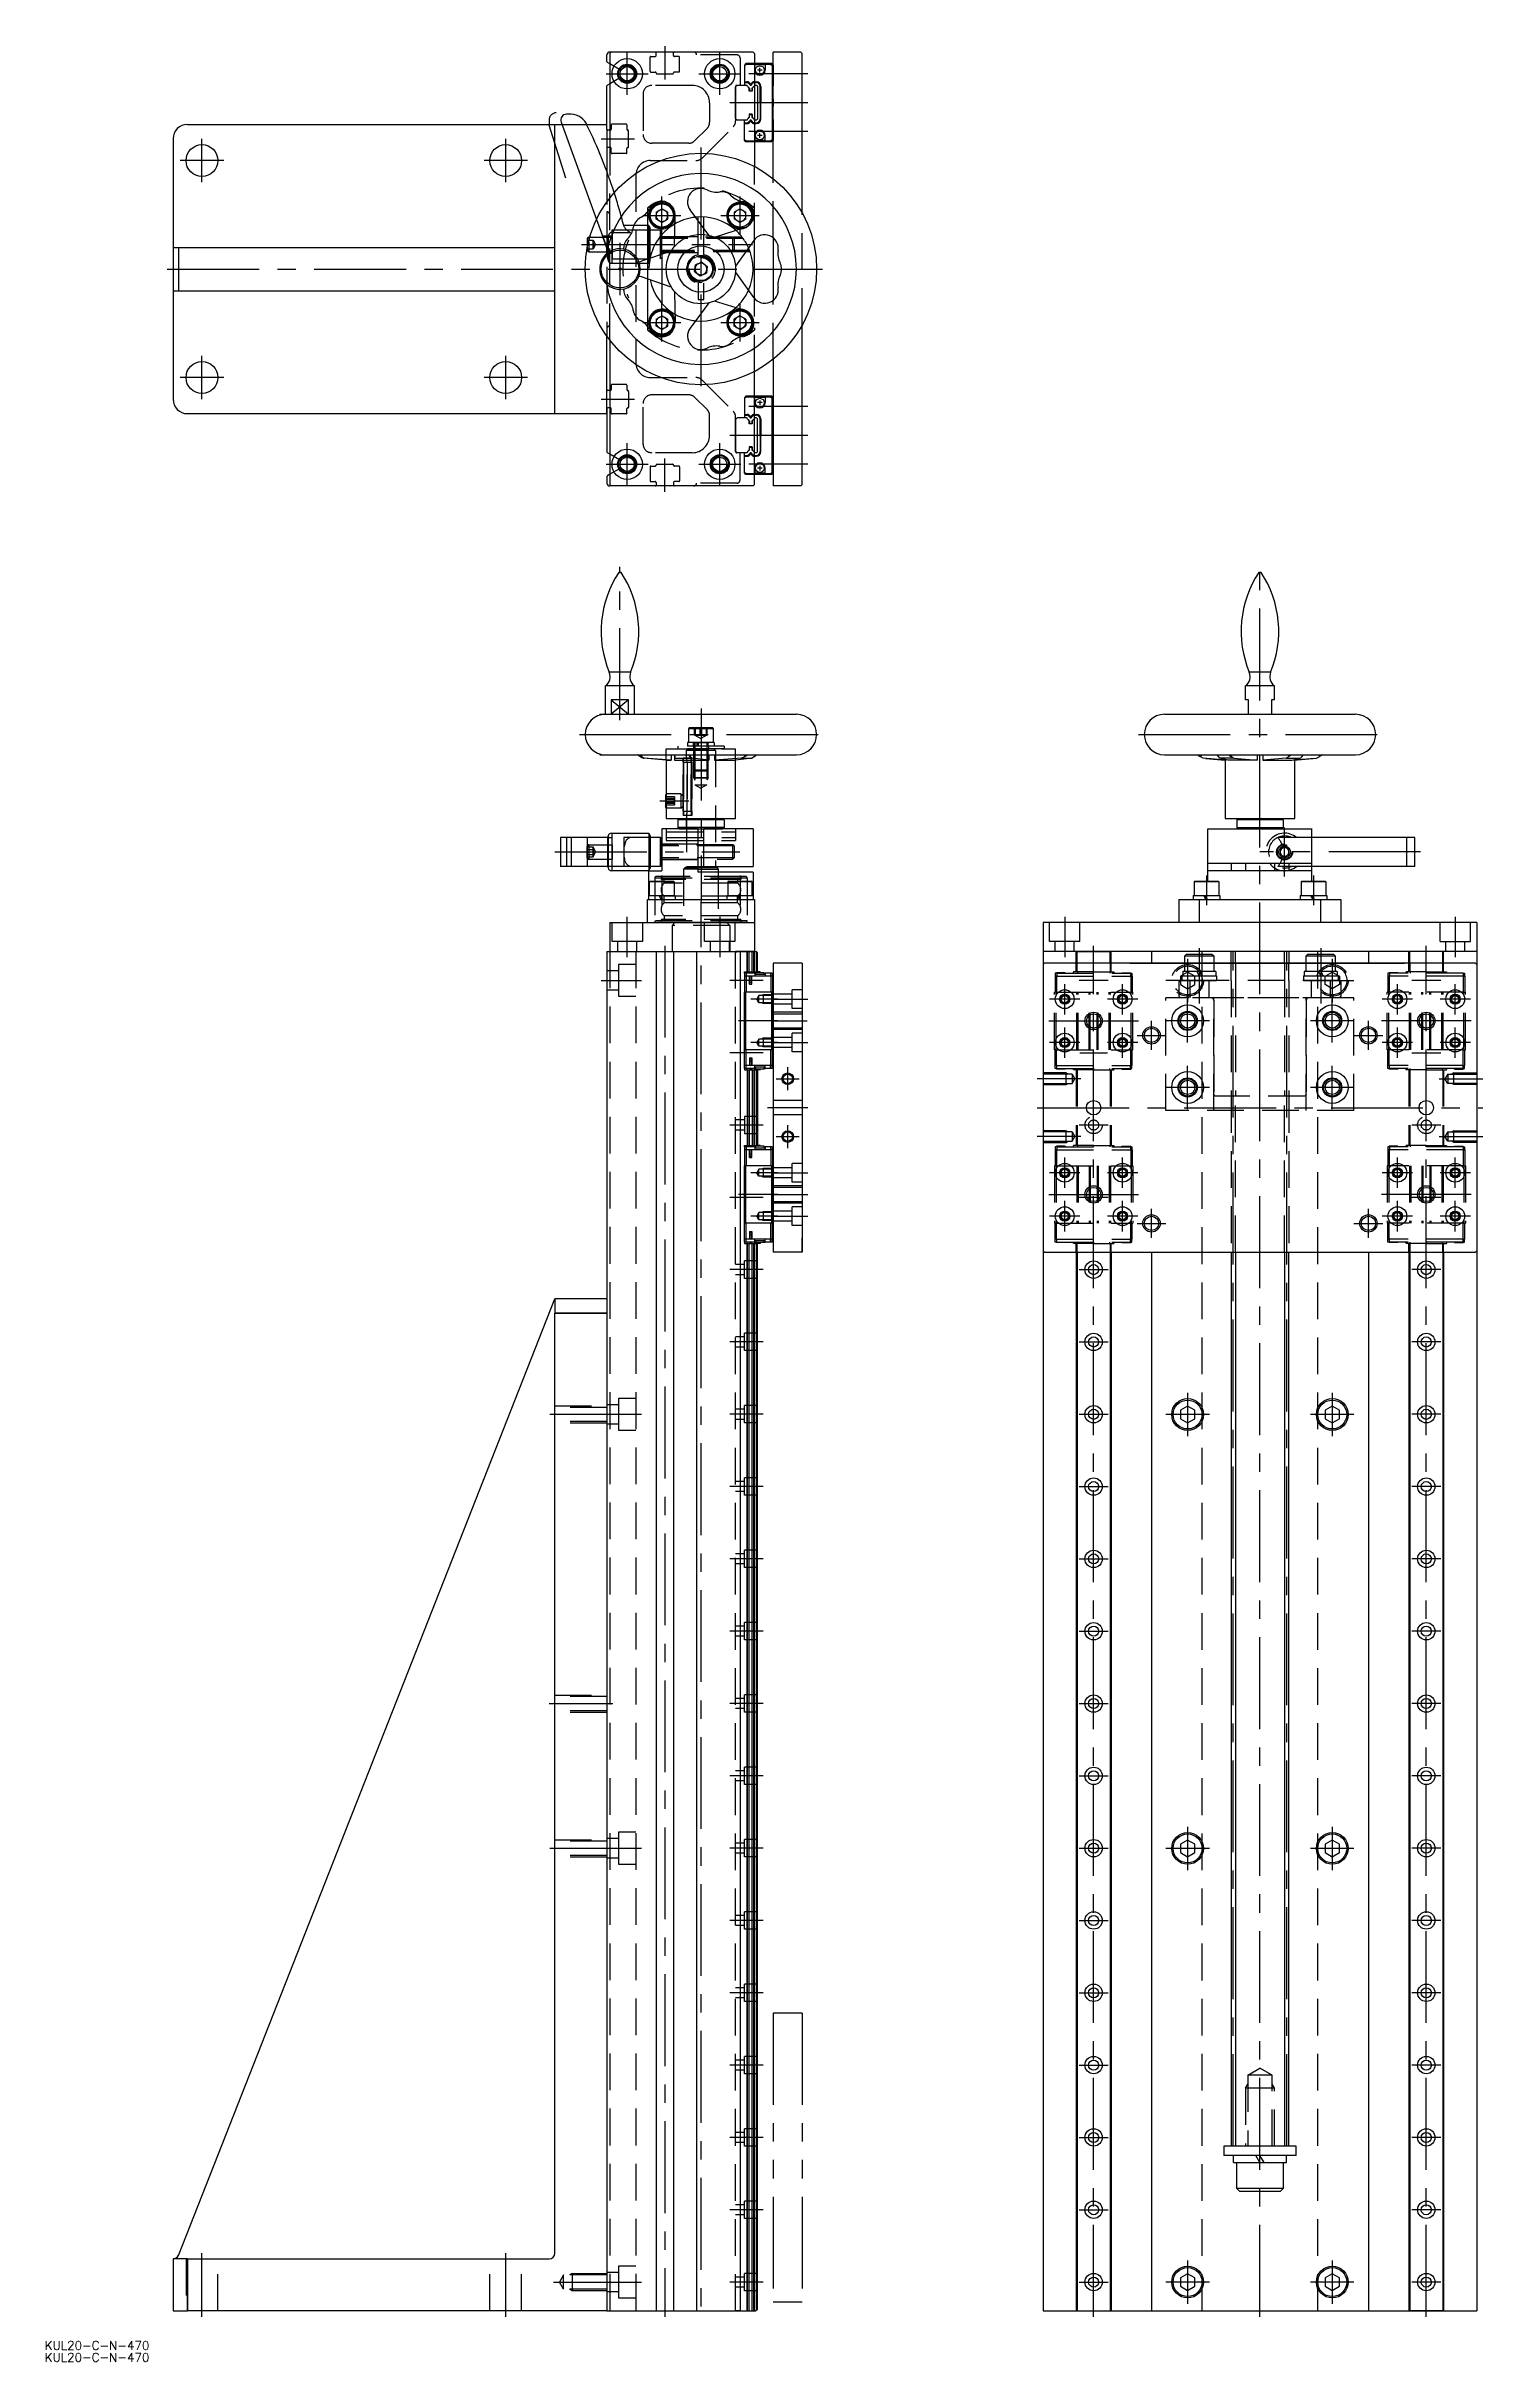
# Model space of a CAD drawing. Extents: x -44 to 453, y -18 to 783.
import ezdxf

# ---------------------------------------------------------------- set-up
doc = ezdxf.new("R2010")
doc.units = 0
for name, pattern in [('CENTER', [50.8, 31.75, -6.35, 6.35, -6.35]), ('DASHED', [19.05, 12.7, -6.35]), ('PHANTOM', [63.5, 31.75, -6.35, 6.35, -6.35, 6.35, -6.35])]:
    doc.linetypes.add(name, pattern=pattern)
doc.layers.get('0').update_dxf_attribs({"linetype": 'CONTINUOUS'})
doc.layers.add('CENTER', color=1, linetype='CENTER')
doc.styles.get("Standard").update_dxf_attribs({"font": 'txt.shx', "height": 3, "bigfont": 'bigfont.shx'})

msp = doc.modelspace()

# ---------------------------------------------------------------- texts
at = {"color": 7, "linetype": 'CONTINUOUS'}
for p in [(-44.33, -13.4), (-44.33, -17.53)]:
    msp.add_text('KUL20-C-N-470', height=3, dxfattribs=at).set_placement(p)

# ---------------------------------------------------------------- linework, layer by layer
at = {"color": 7, "linetype": 'CONTINUOUS'}
for p, q in [((150, 777.64), (150, 779.93)), ((151, 776.89), (150.15, 777.38)), ((151.5, 780.93), (151, 780.43)), ((151.5, 780.93), (151, 780.93)), ((151, 780.43), (151, 738.23)), ((200.5, 780.93), (151.5, 780.93)), ((200.5, 780.93), (201, 780.43)), ((201, 780.43), (201, 741.39)), ((207, 776.93), (201, 776.93)), ((206.7, 776.73), (201, 776.73)), ((201.1, 776.68), (201, 776.68)), ((201.1, 774.73), (201.1, 776.68)), ((204.7, 776.48), (201.1, 776.48)), ((204.7, 776.68), (204.7, 774.73)), ((206.6, 776.68), (204.7, 776.68)), ((207.1, 776.18), (206.6, 776.68)), ((207.2, 776.23), (206.7, 776.73)), ((207.5, 776.43), (207, 776.93)), ((207.5, 737.15), (207.5, 780.93)), ((215.5, 780.93), (207.5, 780.93)), ((217, 780.93), (215.5, 780.93)), ((217.5, 780.43), (217, 780.93)), ((217.5, 725.29), (217.5, 780.43)), ((150, 754.23), (150, 769.21)), ((151, 769.96), (150.15, 769.47)), ((201.7, 769.43), (201, 769.43)), ((201.01, 770.66), (201.01, 770.36)), ((201.01, 770.66), (201.63, 770.66)), ((201.01, 770.36), (201.63, 770.36)), ((201.63, 770.36), (201.63, 770.66)), ((202, 769.13), (201.7, 769.43)), ((202, 769.13), (202, 757.73)), ((203.7, 774.73), (202.1, 774.73)), ((202.9, 773.93), (202.9, 775.53)), ((202.93, 769.06), (203.23, 769.06)), ((202.93, 763.43), (202.93, 769.06)), ((203.23, 769.06), (203.23, 763.43)), ((207.1, 776.18), (207.1, 750.68)), ((207.2, 776.23), (207.2, 750.63)), ((207.25, 768.83), (207.5, 769.23)), ((207.25, 768.83), (207.25, 758.03)), ((207.5, 776.43), (207.5, 769.23)), ((202.93, 763.43), (202.93, 757.8)), ((203.23, 763.43), (202.93, 763.43)), ((203.23, 757.8), (203.23, 763.43)), ((207.5, 764.63), (207.25, 765.03)), ((207.5, 762.23), (207.25, 761.83)), ((207.5, 764.63), (207.5, 762.23)), ((5, 755.93), (132, 755.93)), ((132, 655.93), (132, 755.93)), ((132, 755.93), (134.42, 755.93)), ((134.12, 756.74), (146.37, 723.09)), ((137.58, 759.43), (136, 759.43)), ((143.04, 755.93), (150, 755.93)), ((150, 754.23), (150, 747.63)), ((151, 753.93), (150.3, 753.93)), ((201.7, 757.43), (201, 757.43)), ((201.01, 756.2), (201.01, 756.5)), ((201.01, 756.5), (201.63, 756.5)), ((201.01, 756.2), (201.63, 756.2)), ((201.63, 756.5), (201.63, 756.2)), ((202, 757.73), (201.7, 757.43)), ((202.9, 751.33), (202.9, 752.93)), ((202.93, 757.8), (203.23, 757.8)), ((207.25, 758.03), (207.5, 757.63)), ((207.5, 757.63), (207.5, 750.43)), ((0, 750.93), (0, 713.43)), ((150, 747.63), (150, 740.92)), ((151, 747.93), (150.3, 747.93)), ((201.1, 750.18), (201, 750.18)), ((206.7, 750.13), (201, 750.13)), ((207, 749.93), (201, 749.93)), ((201.1, 752.13), (201.1, 750.18)), ((204.7, 750.38), (201.1, 750.38)), ((203.7, 752.13), (202.1, 752.13)), ((204.7, 750.18), (204.7, 752.13)), ((206.6, 750.18), (204.7, 750.18)), ((207.1, 750.68), (206.6, 750.18)), ((207.2, 750.63), (206.7, 750.13)), ((207.5, 750.43), (207, 749.93)), ((164.5, 720.93), (159.27, 720.93)), ((164, 725.69), (164, 720.93)), ((164.76, 724.76), (164.41, 724.79)), ((164.76, 724.09), (164.41, 724.07)), ((164.5, 709.54), (164.5, 720.93)), ((164.5, 720.93), (165, 720.06)), ((166.98, 725.64), (166.94, 723.28)), ((168.96, 722.07), (166.94, 723.28)), ((166.98, 725.64), (169.04, 726.79)), ((168.96, 722.07), (171.02, 723.21)), ((169.04, 726.79), (171.06, 725.57)), ((171.02, 723.21), (171.06, 725.57)), ((173.41, 713.77), (173.53, 724.65)), ((185.24, 717.61), (178.75, 726.34)), ((181.5, 722.65), (181.5, 723.9)), ((183.5, 719.96), (183.5, 723.9)), ((193.98, 725.64), (193.94, 723.28)), ((195.96, 722.07), (193.94, 723.28)), ((196.04, 726.79), (193.98, 725.64)), ((198.02, 723.21), (195.96, 722.07)), ((196.04, 726.79), (198.06, 725.57)), ((198.02, 723.21), (198.06, 725.57)), ((200.24, 724.76), (200.59, 724.79)), ((200.24, 724.64), (200.59, 724.67)), ((0, 713.43), (0, 698.43)), ((0, 713.43), (1.83, 713.43)), ((1.83, 713.43), (1.83, 698.43)), ((1.85, 713.43), (118.98, 713.43)), ((118.98, 713.43), (132, 713.43)), ((143.2, 716.43), (143.2, 713.38)), ((143.7, 716.93), (143.7, 715.65)), ((143.7, 716.93), (144.04, 716.93)), ((165, 709.71), (165, 720.06)), ((165, 719.43), (168.5, 719.43)), ((168.5, 710.89), (168.5, 719.43)), ((168.5, 719.43), (169, 718.93)), ((169, 711.06), (169, 718.93)), ((187.15, 716.99), (197.53, 720.24)), ((200.76, 715.8), (194.46, 706.93)), ((201, 695.75), (201, 716.11)), ((207.5, 716.72), (207.5, 695.13)), ((172.24, 712.15), (161.92, 708.67)), ((200.78, 696.03), (194.46, 704.93)), ((0, 698.43), (0, 660.93)), ((0, 698.43), (1.83, 698.43)), ((1.85, 698.43), (118.98, 698.43)), ((118.98, 698.43), (132, 698.43)), ((172.24, 699.71), (161.92, 703.18)), ((164, 702.48), (164, 686.26)), ((169, 700.8), (169, 694.03)), ((173.41, 698.09), (173.53, 687.18)), ((166.98, 688.64), (166.94, 686.28)), ((166.98, 688.64), (169.04, 689.79)), ((169.04, 689.79), (171.06, 688.57)), ((171.02, 686.21), (171.06, 688.57)), ((185.24, 694.25), (178.75, 685.51)), ((197.62, 691.57), (187.15, 694.86)), ((195.96, 689.79), (193.94, 688.57)), ((193.98, 686.21), (193.94, 688.57)), ((198.02, 688.64), (195.96, 689.79)), ((198.02, 688.64), (198.06, 686.28)), ((150, 664.23), (150, 682.73)), ((151, 681.39), (151, 631.43)), ((164.76, 687.76), (164.41, 687.79)), ((164.76, 687.09), (164.41, 687.07)), ((168.96, 685.07), (166.94, 686.28)), ((168.96, 685.07), (171.02, 686.21)), ((196.04, 685.07), (193.98, 686.21)), ((196.04, 685.07), (198.06, 686.28)), ((200.24, 687.22), (200.59, 687.19)), ((200.24, 687.09), (200.59, 687.07)), ((217.5, 631.43), (217.5, 686.56)), ((207.5, 674.7), (207.5, 630.93)), ((201, 631.43), (201, 670.46)), ((150, 655.93), (150, 664.23)), ((150, 657.63), (150, 642.64)), ((151, 663.93), (150.3, 663.93)), ((151, 657.93), (150.3, 657.93)), ((207, 661.93), (201, 661.93)), ((206.7, 661.73), (201, 661.73)), ((201.1, 661.68), (201, 661.68)), ((201.1, 659.73), (201.1, 661.68)), ((204.7, 661.48), (201.1, 661.48)), ((203.7, 659.73), (202.1, 659.73)), ((202.9, 660.53), (202.9, 658.93)), ((204.7, 661.68), (204.7, 659.73)), ((206.6, 661.68), (204.7, 661.68)), ((207.1, 661.18), (206.6, 661.68)), ((207.2, 661.23), (206.7, 661.73)), ((207.5, 661.43), (207, 661.93)), ((207.1, 635.68), (207.1, 661.18)), ((207.2, 635.63), (207.2, 661.23)), ((207.5, 654.23), (207.5, 661.43)), ((217.5, 631.43), (217.5, 659)), ((5, 655.93), (132, 655.93)), ((132, 655.93), (150, 655.93)), ((201.7, 654.43), (201, 654.43)), ((201.01, 655.66), (201.01, 655.36)), ((201.01, 655.66), (201.63, 655.66)), ((201.01, 655.36), (201.63, 655.36)), ((201.63, 655.36), (201.63, 655.66)), ((202, 654.13), (201.7, 654.43)), ((202, 642.73), (202, 654.13)), ((202.93, 654.06), (203.23, 654.06)), ((202.93, 648.43), (202.93, 654.06)), ((203.23, 648.43), (202.93, 648.43)), ((202.93, 648.43), (202.93, 642.8)), ((203.23, 654.06), (203.23, 648.43)), ((203.23, 642.8), (203.23, 648.43)), ((207.25, 653.83), (207.5, 654.23)), ((207.25, 643.03), (207.25, 653.83)), ((207.5, 649.63), (207.25, 650.03)), ((207.5, 647.23), (207.5, 649.63)), ((151, 641.89), (150.15, 642.38)), ((201.7, 642.43), (201, 642.43)), ((201.01, 641.2), (201.01, 641.5)), ((201.01, 641.5), (201.63, 641.5)), ((201.01, 641.2), (201.63, 641.2)), ((201.63, 641.5), (201.63, 641.2)), ((202, 642.73), (201.7, 642.43)), ((202.93, 642.8), (203.23, 642.8)), ((207.5, 647.23), (207.25, 646.83)), ((207.25, 643.03), (207.5, 642.63)), ((207.5, 635.43), (207.5, 642.63)), ((150, 634.21), (150, 631.93)), ((151, 634.96), (150.15, 634.47)), ((201.1, 635.18), (201, 635.18)), ((206.7, 635.13), (201, 635.13)), ((207, 634.93), (201, 634.93)), ((201.1, 637.13), (201.1, 635.18)), ((204.7, 635.38), (201.1, 635.38)), ((203.7, 637.13), (202.1, 637.13)), ((202.9, 637.93), (202.9, 636.33)), ((204.7, 635.18), (204.7, 637.13)), ((206.6, 635.18), (204.7, 635.18)), ((207.1, 635.68), (206.6, 635.18)), ((207.2, 635.63), (206.7, 635.13)), ((207.5, 635.43), (207, 634.93)), ((151, 631.43), (151.5, 630.93)), ((151.5, 630.93), (151, 630.93)), ((200.5, 630.93), (151.5, 630.93)), ((201, 631.43), (200.5, 630.93)), ((217, 630.93), (207.5, 630.93)), ((215.5, 630.93), (207.5, 630.93)), ((217, 630.93), (215.5, 630.93)), ((217.5, 631.43), (217, 630.93)), ((217.5, 631.43), (217, 630.93)), ((154.91, 601), (154.09, 601)), ((376.17, 601), (375.34, 601)), ((159.5, 561.79), (149.5, 561.79)), ((149.5, 552), (149.5, 561.79)), ((158.19, 566.53), (150.81, 566.53)), ((159.5, 552), (159.5, 561.79)), ((380.76, 561.79), (370.76, 561.79)), ((370.76, 557), (370.76, 561.79)), ((379.45, 566.53), (372.07, 566.53)), ((380.76, 557), (380.76, 561.79)), ((157.5, 557), (151.5, 557)), ((151.5, 557), (151.5, 552)), ((157.5, 552), (157.5, 557)), ((371.76, 557), (370.76, 557)), ((371.76, 552), (371.76, 557)), ((379.76, 557), (379.76, 552)), ((380.76, 557), (379.76, 557)), ((147.5, 552), (147.5, 551.71)), ((147.5, 552), (149.93, 552)), ((149.93, 552), (215.5, 552)), ((342.76, 552), (408.76, 552)), ((147.5, 538.29), (147.5, 538)), ((147.5, 538), (149.93, 538)), ((149.93, 538), (215.5, 538)), ((161.92, 537.31), (160.61, 538)), ((161.92, 538), (161.92, 537.31)), ((162.9, 536.82), (161.92, 537.31)), ((170.5, 536.14), (162.66, 536.82)), ((162.66, 536.82), (162.9, 536.82)), ((172.24, 536.14), (162.9, 536.82)), ((172.24, 538), (172.24, 536.14)), ((173.41, 538), (173.41, 536.14)), ((173.52, 536.82), (173.41, 536.14)), ((173.52, 536.82), (173.53, 537.31)), ((178.75, 538), (178.75, 537.31)), ((179.37, 536.82), (178.75, 537.31)), ((185.24, 536.14), (179.37, 536.82)), ((185.24, 538), (185.24, 536.14)), ((187.15, 538), (187.15, 536.14)), ((196.55, 536.82), (187.15, 536.14)), ((200.17, 536.82), (194.46, 536.14)), ((197.53, 537.31), (196.55, 536.82)), ((196.55, 536.82), (200.17, 536.82)), ((197.53, 538), (197.53, 537.31)), ((198.58, 537.89), (197.53, 537.31)), ((200.76, 537.31), (200.17, 536.82)), ((200.76, 537.31), (201.71, 538)), ((342.76, 538), (408.76, 538)), ((354.16, 538), (355.34, 537.31)), ((355.34, 538), (355.34, 537.31)), ((356.16, 536.82), (355.34, 537.31)), ((364.07, 536.14), (356.16, 536.82)), ((357.05, 536.75), (363.76, 536.14)), ((360.82, 538), (361.44, 537.31)), ((361.44, 537.31), (361.75, 536.82)), ((366.72, 536.82), (361.75, 536.82)), ((364.69, 536.14), (361.75, 536.82)), ((365.24, 537.72), (365.88, 537.31)), ((365.88, 538), (365.88, 537.31)), ((365.89, 537.31), (366.72, 536.82)), ((366.72, 536.82), (374.76, 536.14)), ((374.76, 538), (374.76, 536.14)), ((376.76, 538), (376.76, 536.14)), ((384.79, 536.82), (376.76, 536.14)), ((385.63, 537.31), (384.79, 536.82)), ((384.79, 536.82), (389.76, 536.82)), ((385.63, 538), (385.63, 537.31)), ((386.28, 537.72), (385.63, 537.31)), ((386.82, 536.14), (389.76, 536.82)), ((387.44, 536.14), (395.35, 536.82)), ((394.46, 536.75), (387.76, 536.14)), ((390.07, 537.31), (389.76, 536.82)), ((390.7, 538), (390.07, 537.31)), ((395.35, 536.82), (396.17, 537.31)), ((397.35, 538), (396.17, 537.31)), ((396.17, 538), (396.17, 537.31)), ((170.5, 536.14), (172.24, 536.14)), ((170.5, 536.14), (170.5, 524.49)), ((173.41, 536.14), (185.24, 536.14)), ((187.15, 536.14), (194.46, 536.14)), ((194.5, 516), (194.5, 536.14)), ((363.76, 536.14), (363.76, 516)), ((364.07, 536.14), (363.76, 536.14)), ((364.07, 536.28), (364.07, 536.14)), ((374.76, 536.14), (364.69, 536.14)), ((376.76, 536.14), (386.82, 536.14)), ((387.44, 536.28), (387.44, 536.14)), ((387.44, 536.14), (387.76, 536.14)), ((387.76, 516), (387.76, 536.14)), ((170.51, 524.42), (170.3, 524.06)), ((170.3, 524.06), (170.3, 519.95)), ((170.5, 524.49), (170.51, 524.42)), ((181.5, 512.4), (169, 512.4)), ((169, 512.4), (169, 507.34)), ((170.51, 519.58), (170.3, 519.95)), ((170.51, 519.58), (170.5, 519.5)), ((170.5, 519.5), (170.5, 516)), ((170.5, 516), (194.5, 516)), ((174.5, 515.5), (175, 516)), ((190.5, 515.5), (174.5, 515.5)), ((174.5, 515.5), (174.5, 512.9)), ((190.5, 512.9), (174.5, 512.9)), ((174.5, 512.9), (175, 512.4)), ((175, 512.4), (190, 512.4)), ((200.5, 512.4), (183.5, 512.4)), ((190.5, 515.5), (190, 516)), ((190.5, 515.5), (190, 516)), ((190.5, 512.9), (190, 512.4)), ((190.5, 515.5), (190.5, 512.9)), ((200.5, 512.4), (200.5, 499.4)), ((357.78, 512.4), (393.76, 512.4)), ((357.78, 494.3), (357.78, 512.4)), ((357.78, 512.4), (363.85, 512.4)), ((363.76, 516), (375.76, 516)), ((367.76, 515.5), (368.26, 516)), ((383.76, 515.5), (367.76, 515.5)), ((367.76, 515.5), (367.76, 512.9)), ((367.76, 512.9), (375.76, 512.9)), ((367.76, 512.9), (368.26, 512.4)), ((375.76, 516), (387.76, 516)), ((375.76, 512.9), (383.76, 512.9)), ((383.76, 515.5), (383.26, 516)), ((383.76, 512.9), (383.26, 512.4)), ((383.76, 515.5), (383.76, 512.9)), ((387.66, 512.4), (393.76, 512.4)), ((393.73, 494.3), (393.73, 512.4)), ((134, 509.4), (134, 499.4)), ((136, 509.4), (134, 509.4)), ((137.58, 509.4), (136, 509.4)), ((143.22, 509.4), (137.58, 509.4)), ((150.25, 509.4), (143.22, 509.4)), ((143.22, 509.4), (143.22, 499.4)), ((150.25, 509.4), (150.25, 499.4)), ((150.38, 509.93), (150.38, 499.4)), ((151.64, 510.9), (164.5, 510.9)), ((151.64, 510.9), (151.64, 497.9)), ((164.5, 510.9), (164.5, 497.9)), ((164.5, 510.9), (165, 510.03)), ((165, 510.03), (165, 498.77)), ((168.5, 509.4), (165, 509.4)), ((169, 508.9), (168.5, 509.4)), ((168.5, 509.4), (168.5, 499.4)), ((168.5, 499.4), (168.5, 509.4)), ((169, 508.9), (169, 499.9)), ((169, 508.9), (169, 507.34)), ((426.57, 509.4), (393.76, 509.4)), ((426.57, 499.4), (426.57, 509.4)), ((429.26, 509.4), (426.57, 509.4)), ((429.26, 499.4), (429.26, 509.4)), ((136, 499.4), (134, 499.4)), ((137.58, 499.4), (136, 499.4)), ((143.22, 499.4), (137.58, 499.4)), ((150.25, 499.4), (143.22, 499.4)), ((150.38, 499.4), (150.38, 498.87)), ((164.5, 497.9), (151.64, 497.9)), ((164.5, 497.9), (165, 498.77)), ((164.5, 489.3), (164.5, 497.9)), ((164.5, 497.9), (168.98, 497.9)), ((168.5, 499.4), (165, 499.4)), ((169, 499.9), (168.5, 499.4)), ((169, 501.46), (169, 497.9)), ((181.5, 499.4), (187.53, 499.4)), ((181.5, 497.4), (181.5, 499.4)), ((181.5, 499.3), (187.5, 499.3)), ((181.5, 499), (188, 499)), ((181.5, 498.5), (188.5, 498.5)), ((200.5, 497.4), (181.5, 497.4)), ((187.5, 499.4), (187.5, 499.3)), ((187.53, 499.4), (200.5, 499.4)), ((188, 499), (188.5, 498.5)), ((188.5, 498.5), (188.5, 497.4)), ((200.5, 497.4), (200.5, 489.3)), ((393.76, 500.4), (357.78, 500.4)), ((393.76, 497.9), (357.78, 497.9)), ((365.81, 500.4), (365.81, 497.9)), ((370.76, 500.4), (370.76, 497.9)), ((380.76, 500.4), (380.76, 497.9)), ((385.71, 500.4), (385.71, 497.9)), ((426.57, 499.4), (393.76, 499.4)), ((429.26, 499.4), (426.57, 499.4)), ((164.41, 489.3), (173.6, 489.3)), ((164.41, 489.3), (164.41, 488)), ((173.25, 494.05), (164.75, 494.05)), ((164.75, 489.3), (164.75, 494.05)), ((165, 494.3), (173, 494.3)), ((168.85, 488), (168.1, 489.3)), ((169.34, 488), (168.58, 489.3)), ((173.25, 494.05), (173.25, 489.3)), ((173.6, 489.3), (173.6, 488)), ((191.41, 489.3), (200.6, 489.3)), ((191.41, 489.3), (191.41, 488)), ((200.25, 494.05), (191.75, 494.05)), ((191.75, 494.05), (191.75, 489.3)), ((192, 494.3), (200, 494.3)), ((195.85, 488), (195.1, 489.3)), ((196.34, 488), (195.58, 489.3)), ((200.25, 489.3), (200.25, 494.05)), ((200.6, 489.3), (200.6, 488)), ((352.66, 489.3), (361.86, 489.3)), ((352.66, 489.3), (352.66, 488)), ((361.51, 494.05), (353.01, 494.05)), ((353.01, 494.05), (353.01, 489.3)), ((353.26, 494.3), (361.26, 494.3)), ((357.1, 488), (356.35, 489.3)), ((357.59, 488), (356.84, 489.3)), ((361.51, 494.05), (361.51, 489.3)), ((361.86, 489.3), (361.86, 488)), ((389.66, 489.3), (398.86, 489.3)), ((389.66, 489.3), (389.66, 488)), ((398.51, 494.05), (390.01, 494.05)), ((390.01, 494.05), (390.01, 489.3)), ((390.26, 494.3), (398.26, 494.3)), ((394.1, 488), (393.35, 489.3)), ((394.59, 488), (393.84, 489.3)), ((398.51, 494.05), (398.51, 489.3)), ((398.86, 489.3), (398.86, 488)), ((164, 488), (201, 488)), ((164, 480), (164, 488)), ((201, 488), (201, 480)), ((347.76, 488), (354.74, 488)), ((347.76, 488), (347.76, 480)), ((354.74, 488), (396.77, 488)), ((354.74, 488), (354.74, 480)), ((396.77, 488), (403.76, 488)), ((396.77, 480), (396.77, 488)), ((403.76, 488), (403.76, 480)), ((151, 480), (201, 480)), ((151, 480), (151, 470)), ((197.87, 480), (167.1, 480)), ((196.26, 480), (168.7, 480)), ((173.51, 480), (191.49, 480)), ((188.75, 480), (176.25, 480)), ((201, 480), (201, 470)), ((300.76, 480), (300.76, 0)), ((450.76, 480), (300.76, 480)), ((403.76, 480), (347.76, 480)), ((450.76, 480), (450.76, 0)), ((150, 470), (150, 0)), ((150, 470), (150, 0)), ((150, 470), (166.7, 470)), ((150, 470), (201.5, 470)), ((151, 470), (201, 470)), ((167, 470), (167, 0)), ((173, 470), (173, 0)), ((173.3, 470), (180, 470)), ((181, 470), (181, 0)), ((195, 470), (194.5, 470)), ((194.5, 470), (194.99, 470)), ((194.99, 470), (198.45, 470)), ((198.45, 470), (195, 470)), ((196, 470), (196, 0)), ((198.44, 462.95), (198.44, 470)), ((201.05, 470), (198.45, 470)), ((198.45, 470), (201, 470)), ((198.65, 462.95), (198.65, 470)), ((199.2, 462.95), (199.2, 470)), ((200.2, 462.95), (200.2, 470)), ((200.75, 462.95), (200.75, 470)), ((200.96, 462.95), (200.96, 470)), ((201, 470), (201.05, 470)), ((202, 469.5), (201.5, 470)), ((201.7, 462.95), (201.7, 469.8)), ((202, 462.95), (202, 469.5)), ((207.5, 466), (207.5, 366)), ((217.5, 466), (207.5, 466)), ((217.5, 466), (217.5, 366)), ((217.5, 466), (217.5, 371)), ((450.76, 470), (300.76, 470)), ((301.26, 466), (300.76, 465.5)), ((301.26, 466), (300.76, 465.5)), ((300.76, 465.5), (300.76, 366.5)), ((300.76, 465.5), (300.76, 366.5)), ((450.26, 466), (301.26, 466)), ((450.26, 466), (301.26, 466)), ((312.26, 470), (324.26, 470)), ((312.26, 466), (312.26, 470)), ((312.56, 466), (312.56, 470)), ((323.96, 466), (323.96, 470)), ((324.26, 466), (324.26, 470)), ((330.76, 466), (325.76, 466)), ((330.76, 466), (420.76, 466)), ((338.26, 470), (338.26, 466)), ((349.76, 468.5), (350.36, 469.1)), ((349.76, 468.5), (359.76, 468.5)), ((349.76, 466), (349.76, 468.5)), ((350.36, 469.1), (359.16, 469.1)), ((359.16, 469.1), (359.76, 468.5)), ((359.76, 468.5), (359.76, 466)), ((365.76, 466), (365.76, 470)), ((367.26, 466), (367.26, 470)), ((384.26, 466), (384.26, 470)), ((385.76, 470), (385.76, 466)), ((391.76, 468.5), (392.36, 469.1)), ((391.76, 468.5), (401.76, 468.5)), ((391.76, 466), (391.76, 468.5)), ((392.36, 469.1), (401.16, 469.1)), ((401.16, 469.1), (401.76, 468.5)), ((401.76, 468.5), (401.76, 466)), ((413.26, 470), (413.26, 466)), ((420.76, 466), (425.76, 466)), ((439.26, 470), (427.26, 470)), ((427.26, 466), (427.26, 470)), ((427.56, 466), (427.56, 470)), ((438.96, 466), (438.96, 470)), ((439.26, 466), (439.26, 470)), ((450.26, 466), (450.76, 465.5)), ((450.26, 466), (450.76, 465.5)), ((450.76, 465.5), (450.76, 366.5)), ((450.76, 465.5), (450.76, 366.5)), ((197.6, 462.95), (198.39, 462.95)), ((197.6, 462.45), (197.6, 462.95)), ((197.6, 462.45), (197.6, 461.45)), ((198.1, 462.45), (197.6, 462.45)), ((198.1, 461.45), (197.6, 461.45)), ((197.6, 461.45), (197.6, 455.95)), ((201.1, 462.45), (198.1, 462.45)), ((198.1, 462.45), (198.1, 461.45)), ((199.3, 461.45), (198.1, 461.45)), ((198.1, 461.45), (198.1, 455.95)), ((198.39, 462.95), (199.26, 462.95)), ((198.39, 462.45), (198.39, 462.95)), ((199.26, 462.95), (199.35, 462.95)), ((199.52, 462.45), (199.26, 462.95)), ((199.3, 458.75), (199.3, 461.45)), ((200.1, 461.45), (199.3, 461.45)), ((199.3, 460.65), (199.35, 460.65)), ((199.3, 460.19), (199.35, 460.19)), ((199.3, 458.75), (200.1, 458.75)), ((199.35, 462.95), (200.05, 462.95)), ((199.61, 462.45), (199.35, 462.95)), ((199.35, 461.1), (199.35, 460.05)), ((199.35, 460.05), (199.7, 460.05)), ((199.35, 460.05), (199.35, 459.25)), ((199.35, 459.25), (199.7, 459.25)), ((199.61, 462.45), (199.61, 462.45)), ((199.7, 460.05), (200.05, 460.05)), ((199.7, 459.25), (200.05, 459.25)), ((199.79, 462.45), (200.05, 462.95)), ((199.88, 462.45), (200.14, 462.95)), ((200.05, 462.95), (200.14, 462.95)), ((200.05, 460.05), (200.05, 461.1)), ((200.05, 460.65), (200.1, 460.65)), ((200.05, 460.19), (200.1, 460.19)), ((200.05, 459.25), (200.05, 460.05)), ((206.7, 461.45), (200.1, 461.45)), ((200.1, 458.75), (200.1, 461.45)), ((200.14, 462.95), (201.01, 462.95)), ((201.01, 462.45), (201.01, 462.95)), ((201.01, 462.95), (201.63, 462.95)), ((201.1, 462.45), (201.1, 461.45)), ((201.1, 462.45), (201.4, 462.45)), ((204.7, 462.05), (201.1, 462.05)), ((204.4, 462.65), (201.4, 462.65)), ((201.4, 462.65), (201.4, 462.05)), ((202.93, 462.95), (201.63, 462.95)), ((201.63, 462.95), (201.63, 462.65)), ((202.93, 462.95), (203.11, 462.65)), ((204.4, 462.05), (204.4, 462.65)), ((204.4, 462.45), (204.7, 462.45)), ((204.7, 462.45), (204.7, 461.45)), ((206.6, 462.45), (204.7, 462.45)), ((206.6, 462.45), (206.6, 461.45)), ((207.1, 462.45), (206.6, 462.45)), ((207.2, 461.45), (206.7, 461.45)), ((206.7, 461.45), (206.7, 455.95)), ((207.1, 462.45), (207.1, 461.45)), ((207.2, 461.45), (207.2, 455.95)), ((197.5, 436.05), (197.5, 455.95)), ((198, 455.95), (197.5, 455.95)), ((207, 455.95), (198, 455.95)), ((198, 436.05), (198, 455.95)), ((207, 436.05), (207, 455.95)), ((207.5, 455.95), (207, 455.95)), ((207.5, 436.05), (207.5, 455.95)), ((198, 436.05), (197.5, 436.05)), ((197.6, 430.55), (197.6, 436.05)), ((207, 436.05), (198, 436.05)), ((198.1, 430.55), (198.1, 436.05)), ((199.3, 433.25), (200.1, 433.25)), ((199.3, 433.25), (199.3, 430.55)), ((199.35, 432.75), (199.35, 431.95)), ((199.7, 432.75), (199.35, 432.75)), ((200.05, 432.75), (199.7, 432.75)), ((200.05, 431.95), (200.05, 432.75)), ((200.1, 433.25), (200.1, 430.55)), ((206.7, 430.55), (206.7, 436.05)), ((207.5, 436.05), (207, 436.05)), ((207.2, 430.55), (207.2, 436.05)), ((197.6, 429.55), (197.6, 430.55)), ((198.1, 430.55), (197.6, 430.55)), ((197.6, 429.55), (197.6, 429.05)), ((198.1, 429.55), (197.6, 429.55)), ((197.6, 429.05), (198.39, 429.05)), ((199.3, 430.55), (198.1, 430.55)), ((198.1, 429.55), (198.1, 430.55)), ((201.1, 429.55), (198.1, 429.55)), ((198.39, 429.55), (198.39, 429.05)), ((198.39, 429.05), (199.26, 429.05)), ((198.44, 429.05), (198.44, 402.95)), ((198.65, 429.05), (198.65, 402.95)), ((199.2, 429.05), (199.2, 402.95)), ((199.52, 429.55), (199.26, 429.05)), ((199.26, 429.05), (199.35, 429.05)), ((199.3, 431.81), (199.35, 431.81)), ((199.3, 431.35), (199.35, 431.35)), ((200.1, 430.55), (199.3, 430.55)), ((199.7, 431.95), (199.35, 431.95)), ((199.35, 431.95), (199.35, 430.9)), ((199.61, 429.55), (199.35, 429.05)), ((199.35, 429.05), (200.05, 429.05)), ((199.61, 429.55), (199.61, 429.55)), ((200.05, 431.95), (199.7, 431.95)), ((199.79, 429.55), (200.05, 429.05)), ((199.88, 429.55), (200.14, 429.05)), ((200.05, 430.9), (200.05, 431.95)), ((200.05, 431.81), (200.1, 431.81)), ((200.05, 431.35), (200.1, 431.35)), ((200.05, 429.05), (200.14, 429.05)), ((206.7, 430.55), (200.1, 430.55)), ((200.14, 429.05), (201.01, 429.05)), ((200.2, 429.05), (200.2, 402.95)), ((200.75, 429.05), (200.75, 402.95)), ((200.96, 429.05), (200.96, 402.95)), ((201.01, 429.55), (201.01, 429.05)), ((201.01, 429.05), (201.63, 429.05)), ((201.1, 429.55), (201.1, 430.55)), ((204.7, 429.95), (201.1, 429.95)), ((201.1, 429.55), (201.4, 429.55)), ((201.4, 429.95), (201.4, 429.35)), ((204.4, 429.35), (201.4, 429.35)), ((201.63, 429.05), (201.63, 429.35)), ((202.93, 429.05), (201.63, 429.05)), ((201.7, 429.05), (201.7, 402.95)), ((202, 429.05), (202, 402.95)), ((202.93, 429.05), (203.11, 429.35)), ((204.4, 429.35), (204.4, 429.95)), ((204.4, 429.55), (204.7, 429.55)), ((204.7, 429.55), (204.7, 430.55)), ((206.6, 429.55), (204.7, 429.55)), ((206.6, 429.55), (206.6, 430.55)), ((207.1, 429.55), (206.6, 429.55)), ((207.2, 430.55), (206.7, 430.55)), ((207.1, 429.55), (207.1, 430.55)), ((197.6, 402.95), (198.39, 402.95)), ((197.6, 402.45), (197.6, 402.95)), ((197.6, 402.45), (197.6, 401.45)), ((198.1, 402.45), (197.6, 402.45)), ((198.1, 401.45), (197.6, 401.45)), ((197.6, 401.45), (197.6, 395.95)), ((201.1, 402.45), (198.1, 402.45)), ((198.1, 402.45), (198.1, 401.45)), ((199.3, 401.45), (198.1, 401.45)), ((198.1, 401.45), (198.1, 395.95)), ((198.39, 402.95), (199.26, 402.95)), ((198.39, 402.45), (198.39, 402.95)), ((199.52, 402.45), (199.26, 402.95)), ((199.26, 402.95), (199.35, 402.95)), ((200.1, 401.45), (199.3, 401.45)), ((199.3, 398.75), (199.3, 401.45)), ((199.3, 400.65), (199.35, 400.65)), ((199.61, 402.45), (199.35, 402.95)), ((199.35, 402.95), (200.05, 402.95)), ((199.35, 401.1), (199.35, 400.05)), ((199.61, 402.45), (199.61, 402.45)), ((199.79, 402.45), (200.05, 402.95)), ((199.88, 402.45), (200.14, 402.95)), ((200.05, 402.95), (200.14, 402.95)), ((200.05, 400.05), (200.05, 401.1)), ((200.05, 400.65), (200.1, 400.65)), ((206.7, 401.45), (200.1, 401.45)), ((200.1, 398.75), (200.1, 401.45)), ((200.14, 402.95), (201.01, 402.95)), ((201.01, 402.45), (201.01, 402.95)), ((201.01, 402.95), (201.63, 402.95)), ((201.1, 402.45), (201.1, 401.45)), ((201.1, 402.45), (201.4, 402.45)), ((204.7, 402.05), (201.1, 402.05)), ((204.4, 402.65), (201.4, 402.65)), ((201.4, 402.65), (201.4, 402.05)), ((201.63, 402.95), (201.63, 402.65)), ((202.93, 402.95), (201.63, 402.95)), ((202.93, 402.95), (203.11, 402.65)), ((204.4, 402.05), (204.4, 402.65)), ((204.4, 402.45), (204.7, 402.45)), ((204.7, 402.45), (204.7, 401.45)), ((206.6, 402.45), (204.7, 402.45)), ((206.6, 402.45), (206.6, 401.45)), ((207.1, 402.45), (206.6, 402.45)), ((207.2, 401.45), (206.7, 401.45)), ((206.7, 401.45), (206.7, 395.95)), ((207.1, 402.45), (207.1, 401.45)), ((207.2, 401.45), (207.2, 395.95)), ((197.5, 376.05), (197.5, 395.95)), ((198, 395.95), (197.5, 395.95)), ((198, 376.05), (198, 395.95)), ((207, 395.95), (198, 395.95)), ((199.3, 400.19), (199.35, 400.19)), ((199.3, 398.75), (200.1, 398.75)), ((199.35, 400.05), (199.7, 400.05)), ((199.35, 400.05), (199.35, 399.25)), ((199.35, 399.25), (199.7, 399.25)), ((199.7, 400.05), (200.05, 400.05)), ((199.7, 399.25), (200.05, 399.25)), ((200.05, 400.19), (200.1, 400.19)), ((200.05, 399.25), (200.05, 400.05)), ((207, 376.05), (207, 395.95)), ((207.5, 395.95), (207, 395.95)), ((207.5, 376.05), (207.5, 395.95)), ((198, 376.05), (197.5, 376.05)), ((197.6, 370.55), (197.6, 376.05)), ((198.1, 370.55), (197.6, 370.55)), ((197.6, 369.55), (197.6, 370.55)), ((198.1, 369.55), (197.6, 369.55)), ((197.6, 369.55), (197.6, 369.05)), ((197.6, 369.05), (198.39, 369.05)), ((207, 376.05), (198, 376.05)), ((198.1, 370.55), (198.1, 376.05)), ((199.3, 370.55), (198.1, 370.55)), ((198.1, 369.55), (198.1, 370.55)), ((201.1, 369.55), (198.1, 369.55)), ((198.39, 369.55), (198.39, 369.05)), ((198.39, 369.05), (199.26, 369.05)), ((198.44, 0), (198.44, 369.05)), ((198.65, 0), (198.65, 369.05)), ((199.2, 0), (199.2, 369.05)), ((199.52, 369.55), (199.26, 369.05)), ((199.26, 369.05), (199.35, 369.05)), ((199.3, 373.25), (199.3, 370.55)), ((199.3, 373.25), (200.1, 373.25)), ((199.3, 371.81), (199.35, 371.81)), ((199.3, 371.35), (199.35, 371.35)), ((200.1, 370.55), (199.3, 370.55)), ((199.7, 372.75), (199.35, 372.75)), ((199.35, 372.75), (199.35, 371.95)), ((199.7, 371.95), (199.35, 371.95)), ((199.35, 371.95), (199.35, 370.9)), ((199.61, 369.55), (199.35, 369.05)), ((199.35, 369.05), (200.05, 369.05)), ((199.61, 369.55), (199.61, 369.55)), ((200.05, 372.75), (199.7, 372.75)), ((200.05, 371.95), (199.7, 371.95)), ((199.79, 369.55), (200.05, 369.05)), ((199.88, 369.55), (200.14, 369.05)), ((200.05, 371.95), (200.05, 372.75)), ((200.05, 370.9), (200.05, 371.95)), ((200.05, 371.81), (200.1, 371.81)), ((200.05, 371.35), (200.1, 371.35)), ((200.05, 369.05), (200.14, 369.05)), ((200.1, 373.25), (200.1, 370.55)), ((206.7, 370.55), (200.1, 370.55)), ((200.14, 369.05), (201.01, 369.05)), ((200.2, 0), (200.2, 369.05)), ((200.75, 0), (200.75, 369.05)), ((200.96, 0), (200.96, 369.05)), ((201.01, 369.55), (201.01, 369.05)), ((201.01, 369.05), (201.63, 369.05)), ((201.1, 369.55), (201.1, 370.55)), ((204.7, 369.95), (201.1, 369.95)), ((201.1, 369.55), (201.4, 369.55)), ((201.4, 369.95), (201.4, 369.35)), ((204.4, 369.35), (201.4, 369.35)), ((201.63, 369.05), (201.63, 369.35)), ((202.93, 369.05), (201.63, 369.05)), ((201.7, 0.2), (201.7, 369.05)), ((202, 0.5), (202, 369.05)), ((202.93, 369.05), (203.11, 369.35)), ((204.4, 369.35), (204.4, 369.95)), ((204.4, 369.55), (204.7, 369.55)), ((204.7, 369.55), (204.7, 370.55)), ((206.6, 369.55), (204.7, 369.55)), ((206.6, 369.55), (206.6, 370.55)), ((207.1, 369.55), (206.6, 369.55)), ((206.7, 370.55), (206.7, 376.05)), ((207.2, 370.55), (206.7, 370.55)), ((207.5, 376.05), (207, 376.05)), ((207.1, 369.55), (207.1, 370.55)), ((207.2, 370.55), (207.2, 376.05)), ((217.5, 366), (217.5, 371)), ((217.5, 366), (207.5, 366)), ((301.26, 366), (300.76, 366.5)), ((301.26, 366), (300.76, 366.5)), ((301.26, 366), (450.26, 366)), ((301.26, 366), (450.26, 366)), ((312.26, 366), (312.26, 0)), ((312.56, 366), (312.56, 0)), ((323.96, 366), (323.96, 0)), ((324.26, 366), (324.26, 0)), ((330.76, 366), (368.76, 366)), ((338.26, 366), (338.26, 0)), ((364.76, 366), (386.76, 366)), ((365.76, 366), (365.76, 57)), ((367.26, 366), (367.26, 57)), ((368.76, 366), (382.76, 366)), ((382.76, 366), (420.76, 366)), ((384.26, 366), (384.26, 57)), ((385.76, 57), (385.76, 366)), ((413.26, 366), (413.26, 0)), ((427.26, 366), (427.26, 0)), ((427.56, 366), (427.56, 0)), ((438.96, 366), (438.96, 0)), ((439.26, 366), (439.26, 0)), ((450.26, 366), (450.76, 366.5)), ((450.26, 366), (450.76, 366.5)), ((1.86, 19.19), (132, 349.92)), ((150, 349.92), (132, 349.92)), ((132, 349.92), (132, 344.92)), ((132, 19.92), (132, 344.92)), ((132, 344.92), (150, 344.92)), ((150, 344.92), (132, 344.92)), ((350.76, 312.81), (348.26, 311.37)), ((353.26, 311.37), (350.76, 312.81)), ((400.76, 312.81), (398.26, 311.37)), ((403.26, 311.37), (400.76, 312.81)), ((348.26, 311.37), (348.26, 308.48)), ((348.26, 308.48), (350.76, 307.04)), ((350.76, 307.04), (353.26, 308.48)), ((353.26, 308.48), (353.26, 311.37)), ((398.26, 311.37), (398.26, 308.48)), ((398.26, 308.48), (400.76, 307.04)), ((400.76, 307.04), (403.26, 308.48)), ((403.26, 308.48), (403.26, 311.37)), ((350.76, 162.81), (348.26, 161.37)), ((348.26, 161.37), (348.26, 158.48)), ((353.26, 161.37), (350.76, 162.81)), ((353.26, 158.48), (353.26, 161.37)), ((400.76, 162.81), (398.26, 161.37)), ((398.26, 161.37), (398.26, 158.48)), ((403.26, 161.37), (400.76, 162.81)), ((403.26, 158.48), (403.26, 161.37)), ((348.26, 158.48), (350.76, 157.04)), ((350.76, 157.04), (353.26, 158.48)), ((398.26, 158.48), (400.76, 157.04)), ((400.76, 157.04), (403.26, 158.48)), ((388.26, 57), (363.26, 57)), ((363.26, 57), (363.26, 53.8)), ((385.76, 57), (365.76, 57)), ((388.26, 53.8), (388.26, 57)), ((388.26, 53.8), (363.26, 53.8)), ((384.96, 53.8), (366.56, 53.8)), ((366.56, 51.3), (366.56, 53.8)), ((366.56, 51.3), (384.96, 51.3)), ((367.76, 42.3), (367.76, 51.3)), ((375.76, 51.3), (374.31, 53.8)), ((377.2, 51.3), (375.76, 53.8)), ((383.76, 51.3), (383.76, 42.3)), ((384.96, 51.3), (384.96, 53.8)), ((383.76, 42.3), (367.76, 42.3)), ((368.76, 41.3), (367.76, 42.3)), ((382.76, 41.3), (368.76, 41.3)), ((383.76, 42.3), (382.76, 41.3)), ((0, 18), (0, 0)), ((5, 18), (0, 18)), ((5, 18), (130, 18)), ((5, 18), (5, 0)), ((5, 0), (5, 18)), ((350.76, 12.89), (348.26, 11.44)), ((348.26, 11.44), (348.26, 8.56)), ((348.26, 8.56), (350.76, 7.11)), ((353.26, 11.44), (350.76, 12.89)), ((350.76, 7.11), (353.26, 8.56)), ((353.26, 8.56), (353.26, 11.44)), ((400.76, 12.89), (398.26, 11.44)), ((398.26, 11.44), (398.26, 8.56)), ((398.26, 8.56), (400.76, 7.11)), ((403.26, 11.44), (400.76, 12.89)), ((400.76, 7.11), (403.26, 8.56)), ((403.26, 8.56), (403.26, 11.44)), ((0, 0), (5, 0)), ((150, 0), (5, 0)), ((202, 0.5), (201.5, 0)), ((312.26, 0), (324.26, 0)), ((439.26, 0), (427.26, 0)), ((150, 0), (201.5, 0)), ((300.76, 0), (450.76, 0))]:
    msp.add_line(p, q, dxfattribs=at)
at = {"color": 3, "linetype": 'DASHED'}
for p, q in [((154.37, 774.95), (151, 776.89)), ((166.7, 780.93), (151.5, 780.93)), ((164.9, 774.33), (164.9, 779.13)), ((165.2, 779.43), (166.7, 779.43)), ((167, 779.73), (167, 780.63)), ((173, 779.73), (173, 780.63)), ((180, 780.93), (173.3, 780.93)), ((174.8, 779.43), (173.3, 779.43)), ((175.1, 774.33), (175.1, 779.13)), ((195, 779.93), (181, 779.93)), ((196, 778.93), (196, 769.43)), ((198, 776.93), (197.5, 776.43)), ((198.1, 776.73), (197.6, 776.23)), ((198.1, 776.68), (197.6, 776.18)), ((201, 776.93), (198, 776.93)), ((199.3, 776.73), (198.1, 776.73)), ((201, 776.68), (198.1, 776.68)), ((199.3, 776.73), (199.3, 776.68)), ((199.3, 776.73), (200.1, 776.73)), ((200.1, 776.73), (200.1, 776.68)), ((201, 776.73), (200.1, 776.73)), ((154.37, 771.91), (151, 769.96)), ((165.2, 774.03), (166.7, 774.03)), ((179.5, 769.43), (165.5, 769.43)), ((167.3, 773.43), (172.7, 773.43)), ((174.8, 774.03), (173.3, 774.03)), ((195, 769.43), (194.5, 768.93)), ((194.5, 769.13), (194.5, 757.17)), ((194.5, 757.93), (194.5, 768.93)), ((196, 769.43), (194.8, 769.43)), ((198.44, 769.43), (195, 769.43)), ((197.5, 776.43), (197.5, 770.93)), ((197.5, 770.93), (197.6, 770.71)), ((197.6, 776.23), (197.6, 776.18)), ((197.6, 776.18), (197.6, 770.66)), ((197.6, 770.66), (198.39, 770.66)), ((197.6, 770.66), (197.6, 770.36)), ((197.6, 770.36), (198.39, 770.36)), ((197.6, 770.36), (197.6, 769.43)), ((198.39, 770.66), (198.39, 770.36)), ((198.65, 769.06), (198.44, 769.43)), ((199.2, 767.43), (199.2, 768.54)), ((199.2, 768.46), (199.25, 768.44)), ((199.25, 768.44), (199.25, 767.48)), ((199.52, 770.01), (199.26, 769.86)), ((199.26, 769.86), (199.35, 769.7)), ((199.61, 769.85), (199.35, 769.7)), ((199.52, 770.01), (199.61, 769.85)), ((199.62, 769.84), (199.61, 769.85)), ((199.61, 769.85), (199.61, 769.85)), ((199.61, 769.85), (199.62, 769.84)), ((199.88, 770.01), (199.79, 769.85)), ((199.79, 769.85), (199.79, 769.85)), ((199.79, 769.85), (200.05, 769.7)), ((199.88, 770.01), (200.14, 769.86)), ((200.05, 769.7), (200.14, 769.86)), ((200.2, 768.46), (200.15, 768.44)), ((200.15, 767.48), (200.15, 768.44)), ((200.2, 768.54), (200.2, 767.43)), ((200.96, 769.43), (200.75, 769.06)), ((201, 769.43), (200.96, 769.43)), ((162.5, 766.43), (162.5, 752.43)), ((185.5, 763.43), (185.5, 756.66)), ((200.2, 767.43), (199.2, 767.43)), ((199.25, 767.48), (200.15, 767.48)), ((134.42, 755.93), (143.04, 755.93)), ((151.2, 753.93), (151, 753.93)), ((151.5, 755.73), (151.5, 754.23)), ((156.6, 756.03), (151.8, 756.03)), ((156.9, 755.73), (156.9, 754.23)), ((157.5, 748.23), (157.5, 753.63)), ((184.62, 754.53), (180.39, 750.31)), ((182.88, 744.31), (193.62, 755.05)), ((195, 757.43), (194.5, 757.93)), ((198.44, 757.43), (195, 757.43)), ((197.5, 755.93), (197.6, 756.15)), ((197.5, 750.43), (197.5, 755.93)), ((197.6, 756.5), (197.6, 757.43)), ((197.6, 756.2), (197.6, 756.5)), ((197.6, 756.5), (198.39, 756.5)), ((197.6, 756.2), (198.39, 756.2)), ((197.6, 750.68), (197.6, 756.2)), ((198.39, 756.2), (198.39, 756.5)), ((198.65, 757.8), (198.44, 757.43)), ((199.2, 759.43), (199.2, 758.32)), ((200.2, 759.43), (199.2, 759.43)), ((199.2, 758.39), (199.25, 758.42)), ((199.25, 758.42), (199.25, 759.38)), ((199.25, 759.38), (200.15, 759.38)), ((199.26, 757), (199.35, 757.16)), ((199.52, 756.85), (199.26, 757)), ((199.61, 757.01), (199.35, 757.16)), ((199.52, 756.85), (199.61, 757)), ((199.62, 757.01), (199.61, 757.01)), ((199.61, 757.01), (199.61, 757)), ((199.61, 757), (199.62, 757.01)), ((199.79, 757.01), (200.05, 757.16)), ((199.79, 757.01), (199.79, 757.01)), ((199.88, 756.85), (199.79, 757.01)), ((199.88, 756.85), (200.14, 757)), ((200.05, 757.16), (200.14, 757)), ((200.15, 759.38), (200.15, 758.42)), ((200.2, 758.39), (200.15, 758.42)), ((200.2, 758.32), (200.2, 759.43)), ((200.96, 757.43), (200.75, 757.8)), ((201, 757.43), (200.96, 757.43)), ((151.2, 747.93), (151, 747.93)), ((151.5, 746.13), (151.5, 747.63)), ((156.6, 745.83), (151.8, 745.83)), ((156.9, 746.13), (156.9, 747.63)), ((178.27, 749.43), (165.5, 749.43)), ((198, 749.93), (197.5, 750.43)), ((198.1, 750.18), (197.6, 750.68)), ((197.6, 750.63), (197.6, 750.68)), ((198.1, 750.13), (197.6, 750.63)), ((201, 749.93), (198, 749.93)), ((201, 750.18), (198.1, 750.18)), ((199.3, 750.13), (198.1, 750.13)), ((199.3, 750.13), (199.3, 750.18)), ((199.3, 750.13), (200.1, 750.13)), ((200.1, 750.13), (200.1, 750.18)), ((201, 750.13), (200.1, 750.13)), ((150, 740.92), (150, 725.77)), ((151, 681.27), (151, 738.23)), ((160, 738.43), (160, 673.43)), ((165, 743.43), (180.76, 743.43)), ((201, 716.11), (201, 741.51)), ((207.5, 716.72), (207.5, 737.03)), ((146.37, 723.09), (150.38, 712.07)), ((150, 725.77), (150, 682.61)), ((159.27, 720.93), (155.8, 720.93)), ((164, 726.95), (164, 725.69)), ((164, 720.93), (164, 709.93)), ((181.5, 710.83), (181.5, 722.65)), ((217.5, 686.56), (217.5, 725.29)), ((143.2, 715.93), (145.2, 715.93)), ((143.2, 715.93), (145.2, 715.93)), ((143.2, 714.43), (145.2, 714.43)), ((143.2, 714.43), (145.2, 714.43)), ((143.2, 713.38), (143.2, 712.93)), ((143.2, 712.93), (143.2, 712.43)), ((143.2, 712.93), (145.2, 712.93)), ((143.2, 712.93), (145.2, 712.93)), ((143.7, 714.43), (143.7, 715.65)), ((143.7, 715.26), (143.7, 711.93)), ((144.04, 716.93), (151.84, 716.93)), ((145.2, 715.93), (146.07, 714.43)), ((145.2, 715.18), (145.2, 715.93)), ((145.2, 715.18), (145.2, 715.93)), ((145.2, 715.18), (145.2, 715.93)), ((145.2, 715.93), (145.2, 715.18)), ((145.2, 714.43), (145.2, 715.18)), ((145.2, 713.68), (145.2, 715.18)), ((145.2, 715.18), (145.2, 713.68)), ((145.2, 715.18), (145.2, 714.43)), ((146.07, 714.43), (145.2, 712.93)), ((145.2, 713.68), (145.2, 714.43)), ((145.2, 714.43), (145.2, 713.68)), ((145.2, 713.68), (145.2, 712.93)), ((145.2, 712.93), (145.2, 713.68)), ((145.2, 712.93), (145.2, 713.68)), ((145.2, 713.68), (145.2, 712.93)), ((148.43, 717.43), (151.84, 717.43)), ((149.88, 713.45), (148.43, 717.42)), ((149.88, 713.45), (150.38, 712.07)), ((150.38, 712.07), (149.88, 713.45)), ((149.88, 713.45), (149.88, 711.43)), ((150.38, 716.78), (150.38, 708.95)), ((151.64, 718.58), (158.14, 718.58)), ((151.64, 718.58), (158.14, 718.58)), ((151.64, 718.58), (151.64, 707.97)), ((151.84, 719.43), (165, 719.43)), ((151.84, 719.43), (151.84, 709.43)), ((151.84, 709.43), (151.84, 719.43)), ((151.84, 711.43), (151.84, 717.43)), ((151.84, 711.93), (151.84, 716.93)), ((169, 717.18), (181.5, 717.18)), ((196.75, 716.93), (169, 716.93)), ((197.07, 716.49), (169, 716.49)), ((183.5, 710.83), (183.5, 719.96)), ((193.51, 711.93), (193.51, 716.93)), ((193.51, 716.93), (193.94, 716.49)), ((193.94, 716.49), (193.94, 712.36)), ((143.7, 711.93), (151.84, 711.93)), ((149.88, 711.43), (151.84, 711.43)), ((151.64, 707.93), (164.5, 707.93)), ((151.84, 709.43), (168.5, 709.43)), ((164, 709.93), (164, 702.48)), ((164.5, 707.93), (164.5, 709.54)), ((164.5, 707.93), (165, 708.79)), ((165, 708.79), (165, 709.71)), ((168.5, 709.43), (168.5, 710.89)), ((168.5, 709.43), (169, 709.93)), ((199.31, 712.36), (169, 712.36)), ((199.47, 711.93), (169, 711.93)), ((169, 711.68), (181.5, 711.68)), ((169, 711.06), (169, 711.06)), ((169, 711.06), (169, 700.8)), ((180.32, 705.03), (180.63, 707.36)), ((180.32, 705.03), (182.19, 703.59)), ((180.57, 709.72), (180.42, 710.03)), ((182.81, 708.26), (180.63, 707.36)), ((181.19, 709.97), (181.08, 710.3)), ((182.19, 703.59), (184.37, 704.49)), ((182.81, 708.26), (184.68, 706.83)), ((184.68, 706.83), (184.37, 704.49)), ((193.52, 711.93), (193.94, 712.36)), ((181.5, 701.03), (181.5, 695.43)), ((183.5, 695.43), (183.5, 701.03)), ((181.5, 695.43), (183.5, 695.43)), ((201, 670.46), (201, 695.75)), ((207.5, 674.58), (207.5, 695.13)), ((164, 686.26), (164, 684.91)), ((201, 685.59), (201, 684.91)), ((151.5, 665.73), (151.5, 664.23)), ((156.6, 666.03), (151.8, 666.03)), ((156.9, 665.73), (156.9, 664.23)), ((165, 668.43), (180.76, 668.43)), ((182.88, 667.55), (193.62, 656.81)), ((151.2, 663.93), (151, 663.93)), ((151.2, 657.93), (151, 657.93)), ((151.5, 656.13), (151.5, 657.63)), ((156.9, 656.13), (156.9, 657.63)), ((157.5, 663.63), (157.5, 658.23)), ((162.5, 645.43), (162.5, 659.43)), ((178.27, 662.43), (165.5, 662.43)), ((184.62, 657.32), (180.39, 661.55)), ((198, 661.93), (197.5, 661.43)), ((197.5, 661.43), (197.5, 655.93)), ((198.1, 661.73), (197.6, 661.23)), ((198.1, 661.68), (197.6, 661.18)), ((197.6, 661.23), (197.6, 661.18)), ((197.6, 661.18), (197.6, 655.66)), ((201, 661.93), (198, 661.93)), ((199.3, 661.73), (198.1, 661.73)), ((201, 661.68), (198.1, 661.68)), ((199.3, 661.73), (199.3, 661.68)), ((199.3, 661.73), (200.1, 661.73)), ((200.1, 661.73), (200.1, 661.68)), ((201, 661.73), (200.1, 661.73)), ((156.6, 655.83), (151.8, 655.83)), ((185.5, 648.43), (185.5, 655.2)), ((194.5, 642.73), (194.5, 654.68)), ((195, 654.43), (194.5, 653.93)), ((194.5, 653.93), (194.5, 642.93)), ((198.44, 654.43), (195, 654.43)), ((197.5, 655.93), (197.6, 655.71)), ((197.6, 655.66), (197.6, 655.36)), ((197.6, 655.66), (198.39, 655.66)), ((197.6, 655.36), (198.39, 655.36)), ((197.6, 655.36), (197.6, 654.43)), ((198.39, 655.66), (198.39, 655.36)), ((198.65, 654.06), (198.44, 654.43)), ((199.2, 652.43), (199.2, 653.54)), ((199.2, 653.46), (199.25, 653.44)), ((200.2, 652.43), (199.2, 652.43)), ((199.25, 653.44), (199.25, 652.48)), ((199.25, 652.48), (200.15, 652.48)), ((199.52, 655.01), (199.26, 654.86)), ((199.26, 654.86), (199.35, 654.7)), ((199.61, 654.85), (199.35, 654.7)), ((199.52, 655.01), (199.61, 654.85)), ((199.62, 654.84), (199.61, 654.85)), ((199.61, 654.85), (199.61, 654.85)), ((199.61, 654.85), (199.62, 654.84)), ((199.88, 655.01), (199.79, 654.85)), ((199.79, 654.85), (199.79, 654.85)), ((199.79, 654.85), (200.05, 654.7)), ((199.88, 655.01), (200.14, 654.86)), ((200.05, 654.7), (200.14, 654.86)), ((200.2, 653.46), (200.15, 653.44)), ((200.15, 652.48), (200.15, 653.44)), ((200.2, 653.54), (200.2, 652.43)), ((200.96, 654.43), (200.75, 654.06)), ((201, 654.43), (200.96, 654.43)), ((154.37, 639.95), (151, 641.89)), ((179.5, 642.43), (165.5, 642.43)), ((195, 642.43), (194.5, 642.93)), ((196, 642.43), (194.8, 642.43)), ((198.44, 642.43), (195, 642.43)), ((196, 632.93), (196, 642.43)), ((197.5, 640.93), (197.6, 641.15)), ((197.5, 635.43), (197.5, 640.93)), ((197.6, 641.5), (197.6, 642.43)), ((197.6, 641.5), (198.39, 641.5)), ((197.6, 641.2), (197.6, 641.5)), ((197.6, 641.2), (198.39, 641.2)), ((197.6, 635.68), (197.6, 641.2)), ((198.39, 641.2), (198.39, 641.5)), ((198.65, 642.8), (198.44, 642.43)), ((199.2, 644.43), (199.2, 643.32)), ((200.2, 644.43), (199.2, 644.43)), ((199.2, 643.39), (199.25, 643.42)), ((199.25, 643.42), (199.25, 644.38)), ((199.25, 644.38), (200.15, 644.38)), ((199.26, 642), (199.35, 642.16)), ((199.52, 641.85), (199.26, 642)), ((199.61, 642.01), (199.35, 642.16)), ((199.52, 641.85), (199.61, 642)), ((199.62, 642.01), (199.61, 642.01)), ((199.61, 642.01), (199.61, 642)), ((199.61, 642), (199.62, 642.01)), ((199.79, 642.01), (200.05, 642.16)), ((199.79, 642.01), (199.79, 642.01)), ((199.88, 641.85), (199.79, 642.01)), ((199.88, 641.85), (200.14, 642)), ((200.05, 642.16), (200.14, 642)), ((200.15, 644.38), (200.15, 643.42)), ((200.2, 643.39), (200.15, 643.42)), ((200.2, 643.32), (200.2, 644.43)), ((200.96, 642.43), (200.75, 642.8)), ((201, 642.43), (200.96, 642.43)), ((154.37, 636.91), (151, 634.96)), ((164.9, 637.53), (164.9, 632.73)), ((165.2, 637.83), (166.7, 637.83)), ((165.2, 632.43), (166.7, 632.43)), ((167.3, 638.43), (172.7, 638.43)), ((174.8, 637.83), (173.3, 637.83)), ((174.8, 632.43), (173.3, 632.43)), ((175.1, 637.53), (175.1, 632.73)), ((198, 634.93), (197.5, 635.43)), ((198.1, 635.18), (197.6, 635.68)), ((197.6, 635.63), (197.6, 635.68)), ((198.1, 635.13), (197.6, 635.63)), ((201, 634.93), (198, 634.93)), ((201, 635.18), (198.1, 635.18)), ((199.3, 635.13), (198.1, 635.13)), ((199.3, 635.13), (199.3, 635.18)), ((199.3, 635.13), (200.1, 635.13)), ((200.1, 635.13), (200.1, 635.18)), ((201, 635.13), (200.1, 635.13)), ((166.7, 630.93), (151.5, 630.93)), ((167, 632.13), (167, 631.23)), ((173, 632.13), (173, 631.23)), ((180, 630.93), (173.3, 630.93)), ((195, 631.93), (181, 631.93)), ((178.25, 547.05), (186.75, 547.05)), ((178.25, 547.05), (178.25, 542.3)), ((186.5, 547.3), (178.5, 547.3)), ((180.32, 547.3), (182.19, 547.3)), ((180.32, 544.8), (180.32, 547.3)), ((180.32, 547.3), (180.63, 547.3)), ((180.32, 544.8), (181.26, 544.8)), ((180.32, 544.8), (180.48, 544.8)), ((180.44, 544.8), (182.5, 543.61)), ((181.26, 544.8), (180.46, 544.8)), ((181.72, 544.8), (180.48, 544.8)), ((180.48, 544.8), (180.63, 544.8)), ((182.81, 547.3), (180.63, 547.3)), ((180.63, 544.8), (180.63, 547.3)), ((181.72, 544.8), (180.63, 544.8)), ((181.26, 544.8), (182.19, 544.8)), ((181.26, 544.8), (183.28, 544.8)), ((182.81, 544.8), (181.72, 544.8)), ((183.74, 544.8), (181.72, 544.8)), ((182.19, 544.8), (182.19, 547.3)), ((182.19, 547.3), (184.37, 547.3)), ((182.19, 544.8), (183.28, 544.8)), ((184.56, 544.8), (182.5, 543.61)), ((182.81, 544.8), (182.81, 547.3)), ((182.81, 547.3), (184.68, 547.3)), ((182.81, 544.8), (183.74, 544.8)), ((183.28, 544.8), (184.37, 544.8)), ((183.28, 544.8), (184.52, 544.8)), ((183.74, 544.8), (184.68, 544.8)), ((183.74, 544.8), (184.54, 544.8)), ((184.37, 544.8), (184.37, 547.3)), ((184.68, 547.3), (184.37, 547.3)), ((184.52, 544.8), (184.37, 544.8)), ((184.68, 544.8), (184.52, 544.8)), ((184.68, 544.8), (184.68, 547.3)), ((186.75, 547.05), (186.75, 542.3)), ((170.5, 540), (194.5, 540)), ((170.5, 536.14), (170.5, 540)), ((173.52, 536.82), (179.37, 536.82)), ((190.5, 541), (174.5, 541)), ((174.5, 541), (174.5, 540)), ((190.5, 540), (174.54, 540)), ((176.46, 537), (176.3, 536.84)), ((176.3, 535.5), (176.3, 536.84)), ((176.46, 537), (179.3, 537)), ((176.46, 535.5), (176.46, 537)), ((177.5, 539.5), (178, 540)), ((187.5, 539.5), (177.5, 539.5)), ((177.5, 537), (177.5, 539.5)), ((187.1, 542.3), (177.9, 542.3)), ((177.9, 542.3), (177.9, 541)), ((187.09, 541), (177.9, 541)), ((186.95, 540), (178.05, 540)), ((186.71, 542.3), (178.25, 542.3)), ((179.14, 537), (179.3, 536.86)), ((179.14, 535.5), (179.14, 537)), ((179.3, 535.5), (179.3, 537)), ((179.3, 535.5), (179.3, 536.84)), ((180, 539.75), (179.75, 540)), ((185.25, 540), (179.8, 540)), ((179.82, 542.3), (185.19, 542.3)), ((179.9, 541), (179.9, 540)), ((185.08, 541), (179.91, 541)), ((185.08, 540), (179.91, 540)), ((185.05, 542.3), (179.95, 542.3)), ((179.95, 541), (179.95, 542.3)), ((185.05, 541), (179.95, 541)), ((185, 542.1), (180, 542.1)), ((180, 530), (180, 542.1)), ((180, 539.75), (185, 539.75)), ((181.34, 542.3), (180.42, 542.3)), ((180.42, 542.3), (180.42, 541)), ((181.34, 541), (180.42, 541)), ((180.43, 542.3), (180.43, 527.6)), ((181.71, 542.3), (181.08, 542.3)), ((181.08, 542.3), (181.08, 541)), ((181.71, 541), (181.08, 541)), ((181.34, 541), (181.34, 542.3)), ((181.71, 541), (181.71, 542.3)), ((184.57, 542.3), (184.57, 527.6)), ((185, 539.75), (185.25, 540)), ((185, 530), (185, 539.75)), ((185.05, 541), (185.05, 542.3)), ((185.1, 541), (185.1, 540)), ((187.5, 539.5), (187, 540)), ((187.1, 542.3), (187.1, 541)), ((187.5, 539.5), (187.5, 499.3)), ((190.5, 541), (190.5, 540)), ((194.5, 536.14), (194.5, 540)), ((176.3, 535.5), (176.3, 518.5)), ((176.3, 518.5), (176.3, 535.5)), ((176.3, 535.5), (176.46, 535.5)), ((176.3, 535.5), (176.46, 535.5)), ((176.46, 518.5), (176.46, 535.5)), ((176.46, 535.5), (176.46, 518.5)), ((176.46, 535.5), (179.14, 535.5)), ((176.46, 535.5), (179.14, 535.5)), ((177.73, 535.5), (177.73, 518.5)), ((177.73, 518.5), (177.73, 535.5)), ((177.73, 535.5), (179.3, 535.5)), ((177.73, 535.5), (179.3, 535.5)), ((179.14, 535.5), (179.14, 518.5)), ((179.14, 518.5), (179.14, 535.5)), ((179.14, 535.5), (179.3, 535.5)), ((179.14, 535.5), (179.3, 535.5)), ((179.3, 535.5), (179.3, 518.5)), ((179.3, 518.5), (179.3, 535.5)), ((179.3, 518.5), (179.3, 535.5)), ((179.3, 535.5), (179.3, 518.5)), ((185, 532.73), (180, 532.73)), ((180.43, 532.3), (180, 532.73)), ((180, 530), (185, 530)), ((180, 530), (180.43, 529.25)), ((184.6, 530), (180.4, 530)), ((184.57, 532.3), (180.43, 532.3)), ((184.57, 532.3), (185, 532.73)), ((185, 530), (184.57, 529.25)), ((173.3, 523.43), (170.3, 523.43)), ((173.3, 522.88), (170.3, 522.88)), ((173.3, 522.55), (170.3, 522.55)), ((173.3, 521.45), (170.3, 521.45)), ((173.3, 521.12), (170.3, 521.12)), ((173.3, 520.57), (170.3, 520.57)), ((170.56, 524.5), (170.51, 524.42)), ((170.51, 524.42), (170.56, 524.14)), ((170.56, 519.5), (170.56, 524.5)), ((175.55, 524.5), (170.56, 524.5)), ((173.3, 523.43), (173.3, 522.55)), ((173.3, 523.43), (173.3, 522.88)), ((173.3, 522.88), (173.3, 521.45)), ((173.3, 521.12), (173.3, 522.55)), ((173.3, 520.57), (173.3, 521.45)), ((173.3, 521.12), (173.3, 520.57)), ((175.55, 524.5), (175.55, 519.5)), ((175.55, 524.5), (176.3, 523.75)), ((176.3, 523.75), (176.3, 520.25)), ((180.43, 527.6), (182.5, 526.41)), ((180.43, 527.6), (184.57, 527.6)), ((184.57, 527.6), (182.5, 526.41)), ((170.5, 512.4), (170.5, 508.4)), ((170.56, 519.86), (170.51, 519.58)), ((170.56, 519.5), (170.51, 519.58)), ((175.55, 519.5), (170.56, 519.5)), ((175.55, 519.5), (176.3, 520.25)), ((176.46, 518.5), (176.3, 518.5)), ((176.46, 518.5), (176.3, 518.5)), ((176.3, 518.5), (176.3, 517.17)), ((176.3, 517.17), (176.46, 517.01)), ((176.46, 518.5), (179.14, 518.5)), ((176.46, 518.5), (179.14, 518.5)), ((176.46, 518.5), (176.46, 517.01)), ((179.3, 517), (176.46, 517.01)), ((177.45, 515.5), (176.95, 516)), ((177.45, 512.9), (176.95, 512.4)), ((177.45, 512.9), (177.45, 515.5)), ((177.5, 517), (177.5, 499.4)), ((177.73, 518.5), (179.3, 518.5)), ((177.73, 518.5), (179.3, 518.5)), ((179.3, 518.5), (179.14, 518.5)), ((179.3, 518.5), (179.14, 518.5)), ((179.14, 518.5), (179.14, 517)), ((179.14, 517), (179.3, 517.16)), ((179.3, 518.5), (179.3, 517)), ((179.3, 518.5), (179.3, 517.16)), ((181.5, 499.4), (181.5, 512.4)), ((183.5, 499.4), (183.5, 512.4)), ((187.55, 515.5), (188.05, 516)), ((187.55, 515.5), (187.55, 512.9)), ((187.55, 512.9), (188.05, 512.4)), ((194.5, 512.4), (194.5, 508.4)), ((136, 509.4), (136, 499.4)), ((137.58, 509.4), (137.58, 499.4)), ((143.2, 502.4), (143.2, 506.4)), ((143.2, 506.13), (143.2, 505.27)), ((143.2, 505.27), (143.2, 506.13)), ((143.2, 506.13), (145.2, 506.13)), ((143.2, 505.27), (143.2, 503.53)), ((143.2, 503.53), (143.2, 505.27)), ((143.2, 505.27), (145.2, 505.27)), ((143.2, 505.27), (145.2, 505.27)), ((143.7, 506.9), (151.84, 506.9)), ((143.7, 506.9), (143.7, 501.9)), ((145.2, 506.13), (145.2, 505.7)), ((145.2, 505.7), (145.2, 506.13)), ((145.2, 505.9), (146.07, 504.4)), ((145.2, 505.7), (145.2, 505.9)), ((145.2, 505.7), (145.2, 504.4)), ((145.2, 505.7), (145.2, 504.4)), ((145.2, 505.7), (145.2, 505.27)), ((145.2, 505.27), (145.2, 505.7)), ((145.2, 505.27), (145.2, 504.4)), ((145.2, 504.4), (145.2, 505.27)), ((146.07, 504.4), (145.2, 502.9)), ((145.2, 504.4), (145.2, 503.1)), ((145.2, 503.1), (145.2, 504.4)), ((145.2, 504.4), (145.2, 503.53)), ((145.2, 503.53), (145.2, 504.4)), ((150.25, 509.4), (151.84, 509.4)), ((151.84, 499.4), (151.84, 509.4)), ((151.84, 506.9), (151.84, 501.9)), ((155.79, 509.4), (155.79, 499.4)), ((158.14, 509.4), (155.79, 509.4)), ((165, 509.4), (158.14, 509.4)), ((181.5, 507.15), (169, 507.15)), ((193.51, 506.9), (169, 506.9)), ((193.94, 506.47), (169, 506.47)), ((170.5, 511.4), (194.5, 511.4)), ((170.5, 509.4), (181.5, 509.4)), ((170.5, 508.4), (194.5, 508.4)), ((170.7, 509.4), (194.5, 509.4)), ((193.94, 506.47), (193.51, 506.9)), ((193.51, 501.9), (193.51, 506.9)), ((193.94, 506.47), (193.94, 502.33)), ((393.76, 509.4), (381.9, 509.4)), ((384.26, 506.13), (382.76, 505.27)), ((382.76, 505.27), (382.76, 503.53)), ((385.76, 505.27), (384.26, 506.13)), ((385.76, 503.53), (385.76, 505.27)), ((143.2, 503.53), (143.2, 502.67)), ((143.2, 502.67), (143.2, 503.53)), ((143.2, 503.53), (145.2, 503.53)), ((143.2, 503.53), (145.2, 503.53)), ((143.2, 502.67), (145.2, 502.67)), ((143.7, 501.9), (151.84, 501.9)), ((145.2, 503.53), (145.2, 503.1)), ((145.2, 503.1), (145.2, 503.53)), ((145.2, 503.1), (145.2, 502.9)), ((145.2, 503.1), (145.2, 502.67)), ((145.2, 502.67), (145.2, 503.1)), ((158.14, 499.4), (150.25, 499.4)), ((165, 499.4), (158.14, 499.4)), ((193.94, 502.33), (169, 502.33)), ((169, 501.9), (193.51, 501.9)), ((181.5, 501.65), (169, 501.65)), ((177, 499), (176.5, 498.5)), ((176.5, 498.5), (176.5, 480.3)), ((181.5, 498.5), (176.5, 498.5)), ((181.5, 499), (177, 499)), ((177.2, 499), (181.5, 499)), ((181.5, 499.3), (177.5, 499.3)), ((188.5, 497.4), (188.5, 480.3)), ((193.51, 501.9), (193.94, 502.33)), ((393.76, 499.4), (381.9, 499.4)), ((382.76, 503.53), (384.26, 502.67)), ((384.26, 502.67), (385.76, 503.53)), ((166.5, 495.3), (166.5, 480.6)), ((198.48, 495.3), (166.52, 495.3)), ((197.87, 495.9), (167.1, 495.9)), ((196.26, 495.9), (168.7, 495.9)), ((168.7, 495.9), (168.7, 494.84)), ((196.3, 494.84), (168.7, 494.84)), ((169.82, 493.57), (169.82, 494.84)), ((195.18, 493.57), (169.82, 493.57)), ((195.18, 489.09), (169.82, 489.09)), ((169.82, 486.81), (169.82, 489.09)), ((195.18, 494.84), (195.18, 493.57)), ((195.18, 486.81), (195.18, 489.09)), ((196.3, 495.9), (196.3, 494.84)), ((198.5, 495.3), (198.5, 480.6)), ((198.48, 480.6), (166.52, 480.6)), ((196.3, 481.06), (168.7, 481.06)), ((168.7, 481.06), (168.7, 480)), ((195.18, 486.81), (169.82, 486.81)), ((195.18, 482.33), (169.82, 482.33)), ((169.82, 482.33), (169.82, 481.06)), ((195.18, 482.33), (195.18, 481.06)), ((196.3, 481.06), (196.3, 480)), ((151.75, 473.4), (151.75, 480)), ((162.25, 473.4), (151.75, 473.4)), ((153.7, 473.4), (153.7, 470)), ((160.3, 470), (160.3, 473.4)), ((162.25, 480), (162.25, 473.4)), ((173.5, 480), (172.5, 479)), ((192.5, 479), (172.5, 479)), ((172.5, 479), (172.5, 470)), ((183.75, 473.4), (183.75, 480)), ((194.25, 473.4), (183.75, 473.4)), ((185.7, 473.4), (185.7, 470)), ((192.5, 479), (191.5, 480)), ((192.3, 473.4), (192.3, 470)), ((192.5, 479), (192.5, 470)), ((194.25, 480), (194.25, 473.4)), ((303.01, 473.5), (303.01, 480)), ((313.51, 473.5), (303.01, 473.5)), ((304.96, 470), (304.96, 473.5)), ((311.56, 470), (311.56, 473.5)), ((313.51, 473.5), (313.51, 480)), ((438.01, 473.5), (438.01, 480)), ((438.01, 473.5), (448.51, 473.5)), ((439.96, 470), (439.96, 473.5)), ((446.56, 470), (446.56, 473.5)), ((448.51, 473.5), (448.51, 480)), ((151, 470), (151, 0)), ((160, 465.5), (154, 465.5)), ((154, 465.5), (154, 454.5)), ((160, 470), (160, 0)), ((194.5, 0), (194.5, 470)), ((195, 470), (194.5, 469.5)), ((196, 470), (195, 470)), ((312.26, 462.95), (312.26, 466)), ((312.56, 462.95), (312.56, 466)), ((323.96, 466), (323.96, 462.95)), ((324.26, 462.95), (324.26, 466)), ((349.76, 463.1), (349.76, 466)), ((355.76, 0), (355.76, 470)), ((359.76, 466), (359.76, 463.1)), ((365.76, 460), (365.76, 466)), ((365.76, 460), (365.76, 466)), ((367.26, 466), (367.26, 460)), ((367.26, 466), (367.26, 460)), ((384.26, 466), (384.26, 460)), ((384.26, 466), (384.26, 460)), ((385.76, 460), (385.76, 466)), ((385.76, 460), (385.76, 466)), ((391.76, 463.1), (391.76, 466)), ((395.76, 0), (395.76, 470)), ((401.76, 466), (401.76, 463.1)), ((427.26, 462.95), (427.26, 466)), ((427.56, 466), (427.56, 462.95)), ((438.96, 462.95), (438.96, 466)), ((439.26, 462.95), (439.26, 466)), ((154, 463.3), (150, 463.3)), ((150, 456.7), (154, 456.7)), ((217.5, 456.75), (214, 456.75)), ((214, 450.25), (214, 456.75)), ((305.46, 461.45), (304.96, 461.45)), ((304.96, 461.45), (304.96, 455.95)), ((305.51, 462.45), (305.01, 462.45)), ((305.01, 462.45), (305.01, 461.45)), ((305.46, 462.65), (305.46, 462.45)), ((308.46, 462.65), (305.46, 462.65)), ((305.46, 461.45), (331.06, 461.45)), ((305.46, 461.45), (305.46, 455.95)), ((305.51, 462.45), (331.01, 462.45)), ((305.51, 462.45), (305.51, 461.45)), ((308.46, 462.45), (308.46, 462.65)), ((311.33, 462.95), (311.03, 462.45)), ((312.63, 462.95), (311.33, 462.95)), ((318.26, 462.95), (312.63, 462.95)), ((312.63, 462.95), (312.63, 462.45)), ((318.26, 462.95), (323.89, 462.95)), ((318.26, 462.45), (318.26, 462.95)), ((323.89, 462.95), (323.89, 462.45)), ((323.89, 462.95), (325.19, 462.95)), ((325.19, 462.95), (325.49, 462.45)), ((328.06, 462.65), (328.06, 462.45)), ((328.06, 462.65), (331.06, 462.65)), ((331.01, 462.45), (331.01, 461.45)), ((331.01, 462.45), (331.51, 462.45)), ((331.06, 462.45), (331.06, 462.65)), ((331.06, 461.45), (331.56, 461.45)), ((331.06, 461.45), (331.06, 455.95)), ((331.51, 462.45), (331.51, 461.45)), ((331.56, 461.45), (331.56, 455.95)), ((347.76, 459.5), (348.26, 460)), ((347.76, 459.5), (347.76, 454.5)), ((350.76, 462.89), (348.26, 461.44)), ((348.26, 461.44), (348.26, 458.56)), ((403.26, 460), (348.26, 460)), ((348.26, 458.56), (350.76, 457.11)), ((348.76, 461.6), (360.76, 461.6)), ((348.76, 461.6), (348.76, 460)), ((348.76, 460), (360.76, 460)), ((360.46, 463.1), (349.06, 463.1)), ((349.06, 463.1), (349.06, 461.6)), ((353.26, 461.44), (350.76, 462.89)), ((350.76, 457.11), (353.26, 458.56)), ((351.46, 460), (351.46, 454)), ((353.26, 458.56), (353.26, 461.44)), ((353.89, 463.1), (354.76, 461.6)), ((354.76, 463.1), (355.62, 461.6)), ((358.06, 460), (358.06, 454)), ((360.46, 463.1), (360.46, 461.6)), ((360.76, 461.6), (360.76, 460)), ((365.76, 460), (365.76, 420)), ((365.76, 460), (365.76, 420)), ((367.26, 460), (367.26, 420)), ((367.26, 460), (367.26, 420)), ((384.26, 460), (384.26, 420)), ((384.26, 460), (384.26, 420)), ((385.76, 460), (385.76, 420)), ((385.76, 460), (385.76, 420)), ((390.76, 461.6), (402.76, 461.6)), ((390.76, 461.6), (390.76, 460)), ((390.76, 460), (402.76, 460)), ((402.46, 463.1), (391.06, 463.1)), ((391.06, 463.1), (391.06, 461.6)), ((393.46, 460), (393.46, 454)), ((395.89, 463.1), (396.76, 461.6)), ((396.76, 463.1), (397.62, 461.6)), ((398.26, 461.44), (400.76, 462.89)), ((398.26, 458.56), (398.26, 461.44)), ((400.76, 457.11), (398.26, 458.56)), ((400.06, 460), (400.06, 454)), ((400.76, 462.89), (403.26, 461.44)), ((403.26, 458.56), (400.76, 457.11)), ((402.46, 463.1), (402.46, 461.6)), ((402.76, 461.6), (402.76, 460)), ((403.26, 461.44), (403.26, 458.56)), ((403.76, 459.5), (403.26, 460)), ((403.76, 459.5), (403.76, 454.5)), ((420.46, 461.45), (419.96, 461.45)), ((419.96, 461.45), (419.96, 455.95)), ((420.51, 462.45), (420.01, 462.45)), ((420.01, 462.45), (420.01, 461.45)), ((423.46, 462.65), (420.46, 462.65)), ((420.46, 462.45), (420.46, 462.65)), ((446.06, 461.45), (420.46, 461.45)), ((420.46, 461.45), (420.46, 455.95)), ((446.01, 462.45), (420.51, 462.45)), ((420.51, 462.45), (420.51, 461.45)), ((423.46, 462.65), (423.46, 462.45)), ((426.33, 462.95), (426.03, 462.45)), ((427.63, 462.95), (426.33, 462.95)), ((433.26, 462.95), (427.63, 462.95)), ((427.63, 462.95), (427.63, 462.45)), ((433.26, 462.95), (438.89, 462.95)), ((433.26, 462.45), (433.26, 462.95)), ((438.89, 462.95), (440.19, 462.95)), ((438.89, 462.95), (438.89, 462.45)), ((440.19, 462.95), (440.49, 462.45)), ((443.06, 462.45), (443.06, 462.65)), ((443.06, 462.65), (446.06, 462.65)), ((446.01, 462.45), (446.01, 461.45)), ((446.01, 462.45), (446.51, 462.45)), ((446.06, 462.65), (446.06, 462.45)), ((446.06, 461.45), (446.56, 461.45)), ((446.06, 461.45), (446.06, 455.95)), ((446.51, 462.45), (446.51, 461.45)), ((446.56, 461.45), (446.56, 455.95)), ((154, 454.5), (160, 454.5)), ((202.5, 454.73), (201.79, 453.5)), ((202.5, 452.27), (201.79, 453.5)), ((207.5, 454.73), (202.5, 454.73)), ((202.5, 452.27), (202.5, 454.73)), ((207.5, 452.27), (202.5, 452.27)), ((204, 455), (203.53, 454.73)), ((204, 452), (203.53, 452.27)), ((204, 455), (204, 452)), ((207.5, 455), (204, 455)), ((207.5, 452), (204, 452)), ((214, 455.25), (207.5, 455.25)), ((214, 451.75), (207.5, 451.75)), ((217.5, 449), (207.5, 449)), ((207.5, 448.46), (217.5, 448.46)), ((217.5, 450.25), (214, 450.25)), ((304.76, 436.05), (304.76, 455.95)), ((305.26, 455.95), (304.76, 455.95)), ((305.26, 455.95), (331.26, 455.95)), ((305.26, 436.05), (305.26, 455.95)), ((312.46, 436.05), (312.46, 455.95)), ((312.86, 436.05), (312.86, 455.95)), ((316.66, 436.05), (316.66, 455.95)), ((317.06, 436.05), (317.06, 455.95)), ((319.46, 436.05), (319.46, 455.95)), ((319.86, 436.05), (319.86, 455.95)), ((323.66, 436.05), (323.66, 455.95)), ((324.06, 436.05), (324.06, 455.95)), ((331.26, 436.05), (331.26, 455.95)), ((331.26, 455.95), (331.76, 455.95)), ((331.76, 436.05), (331.76, 455.95)), ((408.26, 454), (343.26, 454)), ((343.26, 415), (343.26, 454)), ((347.76, 454.5), (348.26, 454)), ((403.26, 454), (348.26, 454)), ((359.76, 415), (359.76, 454)), ((359.76, 453.2), (359.76, 420.5)), ((391.76, 415), (391.76, 454)), ((391.76, 453.2), (391.76, 420.5)), ((403.76, 454.5), (403.26, 454)), ((408.26, 415), (408.26, 454)), ((419.76, 436.05), (419.76, 455.95)), ((420.26, 455.95), (419.76, 455.95)), ((446.26, 455.95), (420.26, 455.95)), ((420.26, 436.05), (420.26, 455.95)), ((427.46, 436.05), (427.46, 455.95)), ((427.86, 436.05), (427.86, 455.95)), ((431.66, 436.05), (431.66, 455.95)), ((432.06, 436.05), (432.06, 455.95)), ((434.46, 436.05), (434.46, 455.95)), ((434.86, 436.05), (434.86, 455.95)), ((438.66, 436.05), (438.66, 455.95)), ((439.06, 436.05), (439.06, 455.95)), ((446.26, 436.05), (446.26, 455.95)), ((446.26, 455.95), (446.76, 455.95)), ((446.76, 436.05), (446.76, 455.95)), ((217.5, 443.54), (207.5, 443.54)), ((217.5, 443), (207.5, 443)), ((214, 435.25), (214, 441.75)), ((217.5, 441.75), (214, 441.75)), ((202.5, 439.73), (201.79, 438.5)), ((202.5, 437.27), (201.79, 438.5)), ((207.5, 439.73), (202.5, 439.73)), ((202.5, 437.27), (202.5, 439.73)), ((207.5, 437.27), (202.5, 437.27)), ((204, 440), (203.53, 439.73)), ((204, 437), (203.53, 437.27)), ((204, 440), (204, 437)), ((207.5, 440), (204, 440)), ((207.5, 437), (204, 437)), ((214, 440.25), (207.5, 440.25)), ((214, 436.75), (207.5, 436.75)), ((217.5, 435.25), (214, 435.25)), ((305.26, 436.05), (304.76, 436.05)), ((304.96, 430.55), (304.96, 436.05)), ((305.26, 436.05), (331.26, 436.05)), ((305.46, 430.55), (305.46, 436.05)), ((331.06, 430.55), (331.06, 436.05)), ((331.26, 436.05), (331.76, 436.05)), ((331.56, 430.55), (331.56, 436.05)), ((420.26, 436.05), (419.76, 436.05)), ((419.96, 430.55), (419.96, 436.05)), ((446.26, 436.05), (420.26, 436.05)), ((420.46, 430.55), (420.46, 436.05)), ((446.06, 430.55), (446.06, 436.05)), ((446.26, 436.05), (446.76, 436.05)), ((446.56, 430.55), (446.56, 436.05)), ((308.76, 428), (300.76, 428)), ((310.86, 427.62), (300.76, 427.62)), ((300.76, 424.38), (310.86, 424.38)), ((305.46, 430.55), (304.96, 430.55)), ((305.01, 429.55), (305.01, 430.55)), ((305.51, 429.55), (305.01, 429.55)), ((305.46, 430.55), (331.06, 430.55)), ((305.46, 429.55), (305.46, 429.35)), ((308.46, 429.35), (305.46, 429.35)), ((305.51, 429.55), (305.51, 430.55)), ((305.51, 429.55), (331.01, 429.55)), ((308.46, 429.35), (308.46, 429.55)), ((308.76, 424), (308.76, 428)), ((308.76, 428), (309.41, 427.62)), ((308.76, 424), (309.41, 424.38)), ((310.86, 427.62), (310.86, 424.38)), ((310.86, 427.62), (311.79, 426)), ((310.86, 424.38), (311.79, 426)), ((311.33, 429.05), (311.03, 429.55)), ((312.63, 429.05), (311.33, 429.05)), ((312.26, 429.05), (312.26, 402.95)), ((312.56, 429.05), (312.56, 402.95)), ((312.63, 429.05), (312.63, 429.55)), ((318.26, 429.05), (312.63, 429.05)), ((318.26, 429.55), (318.26, 429.05)), ((318.26, 429.05), (323.89, 429.05)), ((323.89, 429.05), (323.89, 429.55)), ((323.89, 429.05), (325.19, 429.05)), ((323.96, 429.05), (323.96, 402.95)), ((324.26, 429.05), (324.26, 402.95)), ((325.19, 429.05), (325.49, 429.55)), ((328.06, 429.55), (328.06, 429.35)), ((328.06, 429.35), (331.06, 429.35)), ((331.01, 429.55), (331.01, 430.55)), ((331.01, 429.55), (331.51, 429.55)), ((331.06, 430.55), (331.56, 430.55)), ((331.06, 429.35), (331.06, 429.55)), ((331.51, 429.55), (331.51, 430.55)), ((420.46, 430.55), (419.96, 430.55)), ((420.01, 429.55), (420.01, 430.55)), ((420.51, 429.55), (420.01, 429.55)), ((446.06, 430.55), (420.46, 430.55)), ((420.46, 429.35), (420.46, 429.55)), ((423.46, 429.35), (420.46, 429.35)), ((420.51, 429.55), (420.51, 430.55)), ((446.01, 429.55), (420.51, 429.55)), ((423.46, 429.55), (423.46, 429.35)), ((426.33, 429.05), (426.03, 429.55)), ((427.63, 429.05), (426.33, 429.05)), ((427.26, 429.05), (427.26, 402.95)), ((427.56, 429.05), (427.56, 402.95)), ((427.63, 429.05), (427.63, 429.55)), ((433.26, 429.05), (427.63, 429.05)), ((433.26, 429.55), (433.26, 429.05)), ((433.26, 429.05), (438.89, 429.05)), ((438.89, 429.05), (438.89, 429.55)), ((438.89, 429.05), (440.19, 429.05)), ((438.96, 429.05), (438.96, 402.95)), ((439.26, 429.05), (439.26, 402.95)), ((440.66, 427.62), (439.72, 426)), ((440.66, 424.38), (439.72, 426)), ((440.19, 429.05), (440.49, 429.55)), ((440.66, 427.62), (450.76, 427.62)), ((440.66, 427.62), (440.66, 424.38)), ((450.76, 424.38), (440.66, 424.38)), ((442.76, 428), (442.1, 427.62)), ((442.76, 424), (442.1, 424.38)), ((442.76, 428), (450.76, 428)), ((442.76, 424), (442.76, 428)), ((443.06, 429.35), (443.06, 429.55)), ((443.06, 429.35), (446.06, 429.35)), ((446.01, 429.55), (446.01, 430.55)), ((446.01, 429.55), (446.51, 429.55)), ((446.06, 430.55), (446.56, 430.55)), ((446.06, 429.55), (446.06, 429.35)), ((446.51, 429.55), (446.51, 430.55)), ((217.5, 418.5), (207.5, 418.5)), ((300.76, 424), (308.76, 424)), ((360.26, 420), (359.76, 420.5)), ((391.26, 420), (360.26, 420)), ((365.76, 420), (365.76, 366)), ((367.26, 366), (367.26, 420)), ((384.26, 366), (384.26, 420)), ((385.76, 420), (385.76, 366)), ((391.76, 420.5), (391.26, 420)), ((450.76, 424), (442.76, 424)), ((197.5, 411.75), (194.5, 411.75)), ((197.5, 408.25), (194.5, 408.25)), ((202, 413), (197.5, 413)), ((197.5, 413), (197.5, 407)), ((217.5, 413.5), (207.5, 413.5)), ((408.26, 415), (343.26, 415)), ((202, 407), (197.5, 407)), ((308.76, 408), (300.76, 408)), ((310.86, 407.62), (300.76, 407.62)), ((300.76, 404.38), (310.86, 404.38)), ((300.76, 404), (308.76, 404)), ((305.46, 401.45), (304.96, 401.45)), ((304.96, 401.45), (304.96, 395.95)), ((305.51, 402.45), (305.01, 402.45)), ((305.01, 402.45), (305.01, 401.45)), ((305.46, 402.45), (305.46, 402.65)), ((308.46, 402.65), (305.46, 402.65)), ((305.46, 401.45), (331.06, 401.45)), ((305.46, 401.45), (305.46, 395.95)), ((305.51, 402.45), (331.01, 402.45)), ((305.51, 402.45), (305.51, 401.45)), ((308.46, 402.65), (308.46, 402.45)), ((308.76, 404), (308.76, 408)), ((308.76, 408), (309.41, 407.62)), ((308.76, 404), (309.41, 404.38)), ((310.86, 407.62), (310.86, 404.38)), ((310.86, 407.62), (311.79, 406)), ((310.86, 404.38), (311.79, 406)), ((311.33, 402.95), (311.03, 402.45)), ((312.63, 402.95), (311.33, 402.95)), ((318.26, 402.95), (312.63, 402.95)), ((312.63, 402.95), (312.63, 402.45)), ((318.26, 402.95), (323.89, 402.95)), ((318.26, 402.45), (318.26, 402.95)), ((323.89, 402.95), (323.89, 402.45)), ((323.89, 402.95), (325.19, 402.95)), ((325.19, 402.95), (325.49, 402.45)), ((328.06, 402.45), (328.06, 402.65)), ((328.06, 402.65), (331.06, 402.65)), ((331.01, 402.45), (331.01, 401.45)), ((331.01, 402.45), (331.51, 402.45)), ((331.06, 402.65), (331.06, 402.45)), ((331.06, 401.45), (331.56, 401.45)), ((331.06, 401.45), (331.06, 395.95)), ((331.51, 402.45), (331.51, 401.45)), ((331.56, 401.45), (331.56, 395.95)), ((420.46, 401.45), (419.96, 401.45)), ((419.96, 401.45), (419.96, 395.95)), ((420.01, 402.45), (420.01, 401.45)), ((420.51, 402.45), (420.01, 402.45)), ((423.46, 402.65), (420.46, 402.65)), ((420.46, 402.65), (420.46, 402.45)), ((446.06, 401.45), (420.46, 401.45)), ((420.46, 401.45), (420.46, 395.95)), ((446.01, 402.45), (420.51, 402.45)), ((420.51, 402.45), (420.51, 401.45)), ((423.46, 402.45), (423.46, 402.65)), ((426.33, 402.95), (426.03, 402.45)), ((427.63, 402.95), (426.33, 402.95)), ((433.26, 402.95), (427.63, 402.95)), ((427.63, 402.95), (427.63, 402.45)), ((433.26, 402.95), (438.89, 402.95)), ((433.26, 402.45), (433.26, 402.95)), ((438.89, 402.95), (438.89, 402.45)), ((438.89, 402.95), (440.19, 402.95)), ((440.66, 407.62), (439.72, 406)), ((440.66, 404.38), (439.72, 406)), ((440.19, 402.95), (440.49, 402.45)), ((440.66, 407.62), (440.66, 404.38)), ((440.66, 407.62), (450.76, 407.62)), ((450.76, 404.38), (440.66, 404.38)), ((442.76, 408), (442.1, 407.62)), ((442.76, 404), (442.1, 404.38)), ((442.76, 404), (442.76, 408)), ((442.76, 408), (450.76, 408)), ((450.76, 404), (442.76, 404)), ((443.06, 402.65), (443.06, 402.45)), ((443.06, 402.65), (446.06, 402.65)), ((446.01, 402.45), (446.01, 401.45)), ((446.01, 402.45), (446.51, 402.45)), ((446.06, 402.45), (446.06, 402.65)), ((446.06, 401.45), (446.56, 401.45)), ((446.06, 401.45), (446.06, 395.95)), ((446.51, 402.45), (446.51, 401.45)), ((446.56, 401.45), (446.56, 395.95)), ((202.5, 394.73), (201.79, 393.5)), ((202.5, 392.27), (201.79, 393.5)), ((207.5, 394.73), (202.5, 394.73)), ((202.5, 392.27), (202.5, 394.73)), ((207.5, 392.27), (202.5, 392.27)), ((204, 395), (203.53, 394.73)), ((204, 392), (203.53, 392.27)), ((204, 395), (204, 392)), ((207.5, 395), (204, 395)), ((214, 395.25), (207.5, 395.25)), ((217.5, 396.75), (214, 396.75)), ((214, 390.25), (214, 396.75)), ((304.76, 395.95), (304.76, 376.05)), ((305.26, 395.95), (304.76, 395.95)), ((305.26, 395.95), (331.26, 395.95)), ((305.26, 395.95), (305.26, 376.05)), ((312.46, 395.95), (312.46, 376.05)), ((312.86, 395.95), (312.86, 376.05)), ((316.66, 395.95), (316.66, 376.05)), ((317.06, 395.95), (317.06, 376.05)), ((319.46, 395.95), (319.46, 376.05)), ((319.86, 395.95), (319.86, 376.05)), ((323.66, 395.95), (323.66, 376.05)), ((324.06, 395.95), (324.06, 376.05)), ((331.26, 395.95), (331.26, 376.05)), ((331.26, 395.95), (331.76, 395.95)), ((331.76, 395.95), (331.76, 376.05)), ((419.76, 395.95), (419.76, 376.05)), ((420.26, 395.95), (419.76, 395.95)), ((446.26, 395.95), (420.26, 395.95)), ((420.26, 395.95), (420.26, 376.05)), ((427.46, 395.95), (427.46, 376.05)), ((427.86, 395.95), (427.86, 376.05)), ((431.66, 395.95), (431.66, 376.05)), ((432.06, 395.95), (432.06, 376.05)), ((434.46, 395.95), (434.46, 376.05)), ((434.86, 395.95), (434.86, 376.05)), ((438.66, 395.95), (438.66, 376.05)), ((439.06, 395.95), (439.06, 376.05)), ((446.26, 395.95), (446.26, 376.05)), ((446.26, 395.95), (446.76, 395.95)), ((446.76, 395.95), (446.76, 376.05)), ((207.5, 392), (204, 392)), ((214, 391.75), (207.5, 391.75)), ((217.5, 389), (207.5, 389)), ((217.5, 388.46), (207.5, 388.46)), ((217.5, 390.25), (214, 390.25)), ((202.5, 379.73), (201.79, 378.5)), ((202.5, 377.27), (201.79, 378.5)), ((207.5, 379.73), (202.5, 379.73)), ((202.5, 377.27), (202.5, 379.73)), ((207.5, 377.27), (202.5, 377.27)), ((204, 380), (203.53, 379.73)), ((204, 377), (203.53, 377.27)), ((204, 380), (204, 377)), ((207.5, 380), (204, 380)), ((207.5, 377), (204, 377)), ((207.5, 383.54), (217.5, 383.54)), ((217.5, 383), (207.5, 383)), ((214, 380.25), (207.5, 380.25)), ((214, 376.75), (207.5, 376.75)), ((214, 375.25), (214, 381.75)), ((217.5, 381.75), (214, 381.75)), ((217.5, 375.25), (214, 375.25)), ((305.26, 376.05), (304.76, 376.05)), ((304.96, 370.55), (304.96, 376.05)), ((305.46, 370.55), (304.96, 370.55)), ((305.01, 369.55), (305.01, 370.55)), ((305.51, 369.55), (305.01, 369.55)), ((305.26, 376.05), (331.26, 376.05)), ((305.46, 370.55), (305.46, 376.05)), ((305.46, 370.55), (331.06, 370.55)), ((305.46, 369.35), (305.46, 369.55)), ((308.46, 369.35), (305.46, 369.35)), ((305.51, 369.55), (305.51, 370.55)), ((305.51, 369.55), (331.01, 369.55)), ((308.46, 369.55), (308.46, 369.35)), ((311.33, 369.05), (311.03, 369.55)), ((312.63, 369.05), (311.33, 369.05)), ((312.26, 366), (312.26, 369.05)), ((312.56, 366), (312.56, 369.05)), ((312.63, 369.05), (312.63, 369.55)), ((318.26, 369.05), (312.63, 369.05)), ((318.26, 369.55), (318.26, 369.05)), ((318.26, 369.05), (323.89, 369.05)), ((323.89, 369.05), (323.89, 369.55)), ((323.89, 369.05), (325.19, 369.05)), ((323.96, 369.05), (323.96, 366)), ((324.26, 366), (324.26, 369.05)), ((325.19, 369.05), (325.49, 369.55)), ((328.06, 369.35), (328.06, 369.55)), ((328.06, 369.35), (331.06, 369.35)), ((331.01, 369.55), (331.01, 370.55)), ((331.01, 369.55), (331.51, 369.55)), ((331.06, 370.55), (331.06, 376.05)), ((331.06, 370.55), (331.56, 370.55)), ((331.06, 369.55), (331.06, 369.35)), ((331.26, 376.05), (331.76, 376.05)), ((331.51, 369.55), (331.51, 370.55)), ((331.56, 370.55), (331.56, 376.05)), ((420.26, 376.05), (419.76, 376.05)), ((419.96, 370.55), (419.96, 376.05)), ((420.46, 370.55), (419.96, 370.55)), ((420.01, 369.55), (420.01, 370.55)), ((420.51, 369.55), (420.01, 369.55)), ((446.26, 376.05), (420.26, 376.05)), ((420.46, 370.55), (420.46, 376.05)), ((446.06, 370.55), (420.46, 370.55)), ((420.46, 369.55), (420.46, 369.35)), ((423.46, 369.35), (420.46, 369.35)), ((420.51, 369.55), (420.51, 370.55)), ((446.01, 369.55), (420.51, 369.55)), ((423.46, 369.35), (423.46, 369.55)), ((426.33, 369.05), (426.03, 369.55)), ((427.63, 369.05), (426.33, 369.05)), ((427.26, 366), (427.26, 369.05)), ((427.56, 369.05), (427.56, 366)), ((427.63, 369.05), (427.63, 369.55)), ((433.26, 369.05), (427.63, 369.05)), ((433.26, 369.55), (433.26, 369.05)), ((433.26, 369.05), (438.89, 369.05)), ((438.89, 369.05), (438.89, 369.55)), ((438.89, 369.05), (440.19, 369.05)), ((438.96, 366), (438.96, 369.05)), ((439.26, 366), (439.26, 369.05)), ((440.19, 369.05), (440.49, 369.55)), ((443.06, 369.55), (443.06, 369.35)), ((443.06, 369.35), (446.06, 369.35)), ((446.01, 369.55), (446.01, 370.55)), ((446.01, 369.55), (446.51, 369.55)), ((446.06, 370.55), (446.06, 376.05)), ((446.06, 370.55), (446.56, 370.55)), ((446.06, 369.35), (446.06, 369.55)), ((446.26, 376.05), (446.76, 376.05)), ((446.51, 369.55), (446.51, 370.55)), ((446.56, 370.55), (446.56, 376.05)), ((197.5, 361.75), (194.5, 361.75)), ((202, 363), (197.5, 363)), ((197.5, 357), (197.5, 363)), ((197.5, 358.25), (194.5, 358.25)), ((202, 357), (197.5, 357)), ((197.5, 336.75), (194.5, 336.75)), ((202, 338), (197.5, 338)), ((197.5, 332), (197.5, 338)), ((197.5, 333.25), (194.5, 333.25)), ((202, 332), (197.5, 332)), ((132, 312.92), (150, 312.92)), ((150, 312.38), (132, 312.38)), ((154, 313.3), (150, 313.3)), ((160, 315.5), (154, 315.5)), ((154, 315.5), (154, 304.5)), ((197.5, 307), (197.5, 313)), ((202, 313), (197.5, 313)), ((150, 307.46), (132, 307.46)), ((150, 306.92), (132, 306.92)), ((150, 306.7), (154, 306.7)), ((154, 304.5), (160, 304.5)), ((197.5, 311.75), (194.5, 311.75)), ((197.5, 308.25), (194.5, 308.25)), ((202, 307), (197.5, 307)), ((197.5, 286.75), (194.5, 286.75)), ((197.5, 283.25), (194.5, 283.25)), ((197.5, 282), (197.5, 288)), ((202, 288), (197.5, 288)), ((202, 282), (197.5, 282)), ((197.5, 261.75), (194.5, 261.75)), ((197.5, 258.25), (194.5, 258.25)), ((202, 263), (197.5, 263)), ((197.5, 257), (197.5, 263)), ((202, 257), (197.5, 257)), ((197.5, 236.75), (194.5, 236.75)), ((197.5, 233.25), (194.5, 233.25)), ((202, 238), (197.5, 238)), ((197.5, 232), (197.5, 238)), ((202, 232), (197.5, 232)), ((132, 212.92), (150, 212.92)), ((150, 212.38), (132, 212.38)), ((197.5, 211.75), (194.5, 211.75)), ((197.5, 208.25), (194.5, 208.25)), ((197.5, 207), (197.5, 213)), ((202, 213), (197.5, 213)), ((150, 207.46), (132, 207.46)), ((150, 206.92), (132, 206.92)), ((202, 207), (197.5, 207)), ((197.5, 186.75), (194.5, 186.75)), ((202, 188), (197.5, 188)), ((197.5, 182), (197.5, 188)), ((197.5, 183.25), (194.5, 183.25)), ((202, 182), (197.5, 182)), ((132, 162.92), (150, 162.92)), ((150, 162.38), (132, 162.38)), ((154, 163.3), (150, 163.3)), ((160, 165.5), (154, 165.5)), ((154, 165.5), (154, 154.5)), ((197.5, 161.75), (194.5, 161.75)), ((202, 163), (197.5, 163)), ((197.5, 157), (197.5, 163)), ((150, 157.46), (132, 157.46)), ((150, 156.92), (132, 156.92)), ((150, 156.7), (154, 156.7)), ((154, 154.5), (160, 154.5)), ((197.5, 158.25), (194.5, 158.25)), ((202, 157), (197.5, 157)), ((197.5, 136.75), (194.5, 136.75)), ((202, 138), (197.5, 138)), ((197.5, 132), (197.5, 138)), ((197.5, 133.25), (194.5, 133.25)), ((202, 132), (197.5, 132)), ((202, 113), (197.5, 113)), ((197.5, 107), (197.5, 113)), ((197.5, 111.75), (194.5, 111.75)), ((197.5, 108.25), (194.5, 108.25)), ((202, 107), (197.5, 107)), ((197.5, 86.75), (194.5, 86.75)), ((197.5, 83.25), (194.5, 83.25)), ((202, 88), (197.5, 88)), ((197.5, 82), (197.5, 88)), ((202, 82), (197.5, 82)), ((371.57, 81.5), (375.76, 83.92)), ((371.57, 81.5), (371.57, 57)), ((379.94, 81.5), (371.57, 81.5)), ((379.94, 81.5), (375.76, 83.92)), ((379.94, 57), (379.94, 81.5)), ((370.76, 77), (371.57, 78.41)), ((370.76, 77), (370.76, 57)), ((380.76, 77), (370.76, 77)), ((380.76, 77), (379.94, 78.41)), ((380.76, 57), (380.76, 77)), ((197.5, 61.75), (194.5, 61.75)), ((197.5, 58.25), (194.5, 58.25)), ((197.5, 57), (197.5, 63)), ((202, 63), (197.5, 63)), ((202, 57), (197.5, 57)), ((197.5, 36.75), (194.5, 36.75)), ((197.5, 33.25), (194.5, 33.25)), ((202, 38), (197.5, 38)), ((197.5, 32), (197.5, 38)), ((202, 32), (197.5, 32)), ((4.5, 18), (4.5, 0)), ((15.5, 0), (15.5, 18)), ((109.5, 0), (109.5, 18)), ((120.5, 0), (120.5, 18)), ((135, 12.46), (133.58, 10)), ((135, 7.54), (133.58, 10)), ((150, 12.46), (135, 12.46)), ((135, 7.54), (135, 12.46)), ((138, 13), (137.06, 12.46)), ((138, 13), (150, 13)), ((138, 13), (138, 7)), ((154, 13.3), (150, 13.3)), ((160, 15.5), (154, 15.5)), ((154, 15.5), (154, 6.7)), ((197.5, 11.75), (194.5, 11.75)), ((197.5, 8.25), (194.5, 8.25)), ((202, 13), (197.5, 13)), ((197.5, 7), (197.5, 13)), ((150, 7.54), (135, 7.54)), ((138, 7), (137.06, 7.54)), ((150, 7), (138, 7)), ((150, 6.7), (154, 6.7)), ((154, 6.7), (154, 4.5)), ((154, 4.5), (160, 4.5)), ((202, 7), (197.5, 7)), ((196, 0), (194.5, 0))]:
    msp.add_line(p, q, dxfattribs=at)
at = {"color": 3, "linetype": 'PHANTOM'}
for p, q in [((130, 757.43), (130, 755.67)), ((130, 757.43), (130, 755.67)), ((135.81, 737.32), (130, 755.67)), ((207.5, 103), (207.5, 3)), ((217.5, 103), (207.5, 103)), ((217.5, 103), (217.5, 8)), ((217.5, 103), (217.5, 3)), ((217.5, 3), (207.5, 3))]:
    msp.add_line(p, q, dxfattribs=at)
at = {"color": 3, "linetype": 'CONTINUOUS'}
for p, q in [((157.5, 557), (151.5, 552)), ((151.5, 557), (157.5, 552))]:
    msp.add_line(p, q, dxfattribs=at)
at = {"color": 7, "linetype": 'CONTINUOUS'}
for centre, radius in [((157, 773.43), 5.25), ((157, 773.43), 3.3), ((189, 773.43), 5.25), ((189, 773.43), 3.3), ((157, 773.43), 2.46), ((189, 773.43), 2.46), ((202.9, 774.73), 1.5), ((202.9, 752.13), 1.5), ((10, 743.43), 5.5), ((115, 743.43), 5.5), ((182.5, 705.93), 40), ((169, 724.43), 4), ((196, 724.43), 4), ((154.5, 705.93), 6.5), ((182.5, 705.93), 12), ((182.5, 705.93), 8), ((154.5, 705.93), 0.415), ((169, 687.43), 4), ((196, 687.43), 4), ((10, 668.43), 5.5), ((115, 668.43), 5.5), ((202.9, 659.73), 1.5), ((157, 638.43), 5.25), ((157, 638.43), 3.3), ((157, 638.43), 2.46), ((189, 638.43), 5.25), ((189, 638.43), 3.3), ((189, 638.43), 2.46), ((202.9, 637.13), 1.5), ((308.26, 453.5), 3.25), ((328.26, 453.5), 3.25), ((423.26, 453.5), 3.25), ((443.26, 453.5), 3.25), ((308.26, 453.5), 1.75), ((308.26, 453.5), 1.23), ((318.26, 446), 2.46), ((328.26, 453.5), 1.75), ((328.26, 453.5), 1.23), ((350.76, 446), 5.5), ((350.76, 446), 3.3), ((350.76, 446), 2.46), ((400.76, 446), 5.5), ((400.76, 446), 3.3), ((400.76, 446), 2.46), ((423.26, 453.5), 1.75), ((423.26, 453.5), 1.23), ((433.26, 446), 2.46), ((443.26, 453.5), 1.75), ((443.26, 453.5), 1.23), ((308.26, 438.5), 3.25), ((328.26, 438.5), 3.25), ((338.26, 441), 2.46), ((413.26, 441), 2.46), ((423.26, 438.5), 3.25), ((443.26, 438.5), 3.25), ((308.26, 438.5), 1.75), ((308.26, 438.5), 1.23), ((328.26, 438.5), 1.75), ((328.26, 438.5), 1.23), ((423.26, 438.5), 1.75), ((423.26, 438.5), 1.23), ((443.26, 438.5), 1.75), ((443.26, 438.5), 1.23), ((212.5, 426), 1.62), ((350.76, 423), 5.5), ((350.76, 423), 3.3), ((350.76, 423), 2.46), ((400.76, 423), 5.5), ((400.76, 423), 3.3), ((400.76, 423), 2.46), ((318.26, 416), 2.5), ((433.26, 416), 2.5), ((212.5, 406), 1.62), ((308.26, 393.5), 3.25), ((308.26, 393.5), 1.75), ((308.26, 393.5), 1.23), ((328.26, 393.5), 3.25), ((328.26, 393.5), 1.75), ((328.26, 393.5), 1.23), ((423.26, 393.5), 3.25), ((423.26, 393.5), 1.75), ((423.26, 393.5), 1.23), ((443.26, 393.5), 3.25), ((443.26, 393.5), 1.75), ((443.26, 393.5), 1.23), ((318.26, 386), 2.46), ((433.26, 386), 2.46), ((308.26, 378.5), 3.25), ((308.26, 378.5), 1.75), ((308.26, 378.5), 1.23), ((328.26, 378.5), 3.25), ((328.26, 378.5), 1.75), ((328.26, 378.5), 1.23), ((338.26, 376), 2.46), ((413.26, 376), 2.46), ((423.26, 378.5), 3.25), ((423.26, 378.5), 1.75), ((423.26, 378.5), 1.23), ((443.26, 378.5), 3.25), ((443.26, 378.5), 1.75), ((443.26, 378.5), 1.23), ((318.26, 360), 3), ((318.26, 360), 1.75), ((433.26, 360), 3), ((433.26, 360), 1.75), ((318.26, 335), 3), ((318.26, 335), 1.75), ((433.26, 335), 3), ((433.26, 335), 1.75), ((318.26, 310), 3), ((350.76, 309.92), 5.5), ((350.76, 309.92), 5), ((400.76, 309.92), 5.5), ((400.76, 309.92), 5), ((433.26, 310), 3), ((318.26, 310), 1.75), ((433.26, 310), 1.75), ((318.26, 285), 3), ((318.26, 285), 1.75), ((433.26, 285), 3), ((433.26, 285), 1.75), ((318.26, 260), 3), ((318.26, 260), 1.75), ((433.26, 260), 3), ((433.26, 260), 1.75), ((318.26, 235), 3), ((318.26, 235), 1.75), ((433.26, 235), 3), ((433.26, 235), 1.75), ((318.26, 210), 3), ((318.26, 210), 1.75), ((433.26, 210), 3), ((433.26, 210), 1.75), ((318.26, 185), 3), ((318.26, 185), 1.75), ((433.26, 185), 3), ((433.26, 185), 1.75), ((318.26, 160), 3), ((318.26, 160), 1.75), ((350.76, 159.92), 5.5), ((350.76, 159.92), 5), ((400.76, 159.92), 5.5), ((400.76, 159.92), 5), ((433.26, 160), 3), ((433.26, 160), 1.75), ((318.26, 135), 3), ((318.26, 135), 1.75), ((433.26, 135), 3), ((433.26, 135), 1.75), ((318.26, 110), 3), ((433.26, 110), 3), ((318.26, 110), 1.75), ((433.26, 110), 1.75), ((318.26, 85), 3), ((318.26, 85), 1.75), ((433.26, 85), 3), ((433.26, 85), 1.75), ((318.26, 60), 3), ((318.26, 60), 1.75), ((433.26, 60), 3), ((433.26, 60), 1.75), ((318.26, 35), 3), ((318.26, 35), 1.75), ((433.26, 35), 3), ((433.26, 35), 1.75), ((318.26, 10), 3), ((318.26, 10), 1.75), ((350.76, 10), 5.5), ((350.76, 10), 5), ((400.76, 10), 5.5), ((400.76, 10), 5), ((433.26, 10), 3), ((433.26, 10), 1.75)]:
    msp.add_circle(centre, radius, dxfattribs=at)
at = {"color": 3, "linetype": 'CONTINUOUS'}
for centre, radius in [((157, 773.43), 3), ((189, 773.43), 3), ((157, 638.43), 3), ((189, 638.43), 3), ((308.26, 453.5), 1.5), ((318.26, 446), 3), ((328.26, 453.5), 1.5), ((350.76, 446), 3), ((400.76, 446), 3), ((423.26, 453.5), 1.5), ((433.26, 446), 3), ((443.26, 453.5), 1.5), ((338.26, 441), 3), ((413.26, 441), 3), ((308.26, 438.5), 1.5), ((328.26, 438.5), 1.5), ((423.26, 438.5), 1.5), ((443.26, 438.5), 1.5), ((212.5, 426), 2), ((350.76, 423), 3), ((400.76, 423), 3), ((212.5, 406), 2), ((308.26, 393.5), 1.5), ((328.26, 393.5), 1.5), ((423.26, 393.5), 1.5), ((443.26, 393.5), 1.5), ((318.26, 386), 3), ((433.26, 386), 3), ((308.26, 378.5), 1.5), ((328.26, 378.5), 1.5), ((338.26, 376), 3), ((413.26, 376), 3), ((423.26, 378.5), 1.5), ((443.26, 378.5), 1.5)]:
    msp.add_circle(centre, radius, dxfattribs=at)
at = {"color": 3, "linetype": 'DASHED'}
for centre, radius in [((189, 773.43), 2.75), ((182.5, 705.93), 4.25), ((182.5, 705.93), 4), ((189, 638.43), 2.75), ((384.26, 504.4), 2.75), ((384.26, 504.4), 2.5), ((384.26, 504.4), 2), ((350.76, 460), 5.5), ((350.76, 460), 5), ((400.76, 460), 5.5), ((400.76, 460), 5), ((318.26, 410), 3), ((318.26, 410), 1.75), ((433.26, 410), 3), ((433.26, 410), 1.75)]:
    msp.add_circle(centre, radius, dxfattribs=at)
at = {"color": 7, "linetype": 'CONTINUOUS'}
for centre, radius, start, end in [((151, 779.93), 1, 90, 180), ((150.3, 777.64), 0.3, 180, 240), ((150.3, 769.21), 0.3, 120, 180), ((201.01, 769.36), 1.3, 90, 90.23456), ((201.01, 769.36), 1, 90, 90.30493), ((202.9, 774.73), 1.8, 180, 0), ((201.63, 769.06), 1.6, 0.00083, 89.99917), ((201.63, 769.06), 1.3, 0, 90), ((5, 750.93), 5, 90, 180), ((136, 757.43), 2, 90, 200), ((137.58, 753.43), 6, 20, 90), ((-18.76, 676.98), 180, 17.92847, 25.85685), ((150.3, 754.23), 0.3, 180, 270), ((201.01, 757.5), 1, 269.69507, 270), ((201.01, 757.5), 1.3, 269.76544, 270), ((202.9, 752.13), 1.8, 0, 180), ((201.63, 757.8), 1.3, 270, 0), ((201.63, 757.8), 1.6, 270.00083, 359.99917), ((150.3, 747.63), 0.3, 90, 180), ((182.5, 705.93), 33, 189.24407, 170.75593), ((168.86, 724.7), 4.67, 359.34449, 153.16705), ((169, 724.43), 4.25, 179.03382, 109.40025), ((169, 724.43), 4.6, 96.59601, 155.64268), ((169, 724.43), 4.25, 109.40025, 142.83843), ((169, 724.43), 4.6, 15.82804, 96.59601), ((182.5, 729.13), 4.67, 62.87418, 216.61572), ((187.83, 739.55), 7.04, 242.93435, 279.3617), ((189.71, 728.09), 4.57, 44.30736, 99.18552), ((196, 724.43), 4.6, 321.79729, 272.75091), ((196, 724.43), 4.25, 359.03382, 289.40025), ((197.88, 736.1), 6.87, 224.77105, 261.45141), ((196.14, 724.7), 4.67, 287.34844, 81.16933), ((163.74, 719.55), 4.68, 116.932, 171.58152), ((158.54, 729.89), 6.89, 296.58462, 333.41352), ((169, 724.43), 4.6, 155.64268, 349.17905), ((169, 724.43), 4.25, 142.83843, 179.03382), ((169, 724.43), 2.04, 119.03382, 179.03382), ((169, 724.43), 2.04, 179.03382, 239.03382), ((169, 724.43), 2.04, 239.03382, 299.03382), ((169, 724.43), 2.04, 59.03382, 119.03382), ((182.5, 705.93), 18, 120.01376, 138.59038), ((169, 724.43), 2.04, 299.03382, 359.03382), ((169, 724.43), 2.04, 359.03382, 59.03382), ((182.5, 705.93), 18, 48.01333, 95.98619), ((196, 724.43), 2.04, 119.03382, 179.03382), ((196, 724.43), 2.04, 179.03382, 239.03382), ((196, 724.43), 2.04, 239.03382, 299.03382), ((196, 724.43), 2.04, 59.03382, 119.03382), ((196, 724.43), 2.04, 299.03382, 359.03382), ((196, 724.43), 2.04, 359.03382, 59.03382), ((196, 724.43), 4.25, 312.74192, 347.25808), ((196, 724.43), 4.25, 347.25808, 359.03382), ((143.7, 716.43), 0.5, 90, 180), ((154.5, 705.93), 7, 229.2272, 130.7728), ((160.43, 713.1), 4.67, 135.06858, 183.52353), ((152.31, 721.31), 6.89, 314.57178, 351.42854), ((182.5, 705.93), 18, 336.0167, 23.98677), ((204.56, 713.1), 4.67, 350.88166, 144.61075), ((154.5, 705.93), 7, 130.7728, 229.2272), ((51.63, 1187.22), 491.1, 282.87102, 282.979), ((215.99, 711.23), 6.91, 170.62926, 207.36319), ((205.71, 705.93), 4.66, 332.84189, 26.53146), ((160.43, 698.76), 4.67, 176.47647, 224.93142), ((160.44, 698.78), 4.64, 71.36115, 82.72433), ((182.5, 705.93), 18, 192.01466, 239.98134), ((204.57, 698.76), 4.67, 215.7587, 9.1259), ((215.99, 700.62), 6.91, 152.66414, 189.39807), ((152.31, 690.54), 6.89, 8.57146, 45.42822), ((163.74, 692.3), 4.68, 188.41848, 243.068), ((169, 687.43), 4.6, 10.9379, 204.35732), ((169, 687.43), 4.25, 250.59975, 179.03382), ((169, 687.43), 2.04, 119.03382, 179.03382), ((169, 687.43), 2.04, 59.03382, 119.03382), ((169, 687.43), 2.04, 359.03382, 59.03382), ((182.5, 705.93), 18, 264.01452, 311.95181), ((196, 687.43), 4.6, 87.80442, 36.6527), ((196, 687.43), 4.25, 47.25808, 0.96618), ((196, 687.43), 2.04, 120.96618, 180.96618), ((196, 687.43), 2.04, 60.96618, 120.96618), ((196.15, 687.15), 4.66, 278.78214, 71.5119), ((196, 687.43), 2.04, 0.96618, 60.96618), ((196, 687.43), 4.25, 12.74192, 47.25808), ((158.54, 681.96), 6.89, 26.58648, 63.41538), ((168.86, 687.15), 4.66, 206.84098, 359.70837), ((169, 687.43), 4.25, 179.03382, 217.16157), ((169, 687.43), 4.6, 204.35732, 343.37495), ((169, 687.43), 4.25, 217.16157, 250.59975), ((169, 687.43), 2.04, 179.03382, 239.03382), ((169, 687.43), 2.04, 239.03382, 299.03382), ((169, 687.43), 2.04, 299.03382, 359.03382), ((182.5, 682.73), 4.67, 143.40976, 298.14054), ((189.71, 683.76), 4.57, 260.81448, 315.69264), ((197.88, 675.76), 6.87, 98.54859, 135.22895), ((196, 687.43), 2.04, 180.96618, 240.96618), ((196, 687.43), 2.04, 240.96618, 300.96618), ((196, 687.43), 2.04, 300.96618, 0.96618), ((196, 687.43), 4.25, 0.96618, 12.74192), ((187.83, 672.3), 7.04, 80.6383, 117.06565), ((5, 660.93), 5, 180, 270), ((150.3, 664.23), 0.3, 180, 270), ((150.3, 657.63), 0.3, 90, 180), ((202.9, 659.73), 1.8, 180, 0), ((201.01, 654.36), 1.3, 90, 90.23456), ((201.01, 654.36), 1, 90, 90.30493), ((201.63, 654.06), 1.6, 0.00083, 89.99917), ((201.63, 654.06), 1.3, 0, 90), ((150.3, 642.64), 0.3, 180, 240), ((201.01, 642.5), 1, 269.69507, 270), ((201.01, 642.5), 1.3, 269.76544, 270), ((201.63, 642.8), 1.6, 270.00083, 359.99917), ((201.63, 642.8), 1.3, 270, 0), ((150.3, 634.21), 0.3, 120, 180), ((202.9, 637.13), 1.8, 0, 180), ((151, 631.93), 1, 180, 270), ((185, 580.67), 37, 146.67141, 202.47082), ((124, 580.67), 37, 337.52918, 33.32859), ((406.26, 580.67), 37, 146.67141, 202.47082), ((345.26, 580.67), 37, 337.52918, 33.32859), ((147.11, 565), 4, 306.63831, 22.47082), ((161.89, 565), 4, 157.52918, 233.36169), ((368.37, 565), 4, 306.63831, 22.47082), ((383.14, 565), 4, 157.52918, 233.36169), ((149.5, 545), 7, 90, 270), ((215.5, 545), 7, 270, 90), ((342.76, 545), 7, 90, 270), ((408.76, 545), 7, 270, 90), ((256.12, 713.64), 200, 241.4254, 242.13912), ((172.21, 537.33), 1.32, 359.17562, 30.47258), ((180.52, 539.57), 2.87, 213.19641, 232.01194), ((197.48, 539.55), 1.99, 303.44995, 308.88163), ((366.2, 539.09), 1.68, 220.46196, 234.76955), ((385.31, 539.09), 1.68, 305.23045, 319.53804), ((171.64, 504.4), 21.97, 165.42991, 166.84559), ((151.64, 509.6), 1.3, 90, 165.42991), ((171.64, 504.4), 21.97, 193.15441, 194.57009), ((151.64, 499.2), 1.3, 194.57009, 270), ((187.8, 499.3), 0.3, 180, 270), ((165, 494.05), 0.25, 90, 180), ((173, 494.05), 0.25, 0, 90), ((192, 494.05), 0.25, 90, 180), ((200, 494.05), 0.25, 0, 90), ((353.26, 494.05), 0.25, 90, 180), ((361.26, 494.05), 0.25, 0, 90), ((390.26, 494.05), 0.25, 90, 180), ((398.26, 494.05), 0.25, 0, 90), ((199.7, 461.1), 0.35, 90, 180), ((199.7, 461.1), 0.35, 0, 90), ((199.7, 430.9), 0.35, 180, 270), ((199.7, 430.9), 0.35, 270, 0), ((199.7, 401.1), 0.35, 90, 180), ((199.7, 401.1), 0.35, 0, 90), ((199.7, 370.9), 0.35, 180, 270), ((199.7, 370.9), 0.35, 270, 0), ((0, 20), 2, 270, 338.521), ((130, 20), 2, 270, 0)]:
    msp.add_arc(centre, radius, start, end, dxfattribs=at)
at = {"color": 3, "linetype": 'DASHED'}
for centre, radius, start, end in [((165.2, 779.13), 0.3, 90, 180), ((166.7, 780.63), 0.3, 0, 90), ((166.7, 779.73), 0.3, 270, 0), ((173.3, 780.63), 0.3, 90, 180), ((173.3, 779.73), 0.3, 180, 270), ((174.8, 779.13), 0.3, 0, 90), ((180, 779.93), 1, 0, 90), ((195, 778.93), 1, 0, 90), ((154.52, 775.2), 0.3, 240, 324.35522), ((154.52, 771.65), 0.3, 35.64478, 120), ((157, 773.43), 2.75, 215.64478, 144.35522), ((165.5, 766.43), 3, 90, 180), ((165.2, 774.33), 0.3, 180, 270), ((166.7, 773.73), 0.3, 0, 90), ((167.3, 773.73), 0.3, 180, 270), ((172.7, 773.73), 0.3, 270, 0), ((173.3, 773.73), 0.3, 90, 180), ((174.8, 774.33), 0.3, 270, 0), ((179.5, 763.43), 6, 0, 90), ((194.8, 769.13), 0.3, 90, 180), ((198.39, 769.36), 1.3, 30, 90), ((198.39, 769.36), 1, 30, 90), ((199.79, 769.72), 1.32, 210, 243.40204), ((199.7, 769.9), 0.4, 210, 330), ((201.01, 769.36), 1.3, 90.23456, 150), ((201.01, 769.36), 1, 90.30493, 150), ((199.61, 769.72), 1.32, 296.59796, 330), ((151.2, 754.23), 0.3, 270, 0), ((151.8, 755.73), 0.3, 90, 180), ((156.6, 755.73), 0.3, 0, 90), ((157.2, 754.23), 0.3, 180, 270), ((157.2, 753.63), 0.3, 0, 90), ((182.5, 756.66), 3, 315, 0), ((191.5, 757.17), 3, 315, 0), ((198.39, 757.5), 1, 270, 330), ((198.39, 757.5), 1.3, 270, 330), ((199.79, 757.14), 1.32, 116.59796, 150), ((199.7, 756.96), 0.4, 30, 150), ((201.01, 757.5), 1.3, 210, 269.76544), ((201.01, 757.5), 1, 210, 269.69507), ((199.61, 757.14), 1.32, 30, 63.40204), ((151.2, 747.63), 0.3, 0, 90), ((151.8, 746.13), 0.3, 180, 270), ((156.6, 746.13), 0.3, 270, 0), ((157.2, 747.63), 0.3, 90, 180), ((157.2, 748.23), 0.3, 270, 0), ((165.5, 752.43), 3, 180, 270), ((178.27, 752.43), 3, 270, 315), ((165, 738.43), 5, 90, 180), ((180.76, 746.43), 3, 270, 315), ((-18.76, 676.98), 180, 14.14315, 17.92847), ((182.5, 705.93), 28, 48.64563, 131.35437), ((182.5, 705.93), 28, 48.64563, 131.35437), ((149.7, 724.51), 1.3, 0, 76.65764), ((159.54, 722.33), 4, 200, 249.49997), ((159.54, 722.33), 4, 200, 249.49997), ((159.54, 722.33), 4, 200.48145, 249.49413), ((182.5, 705.93), 18, 95.98619, 120.01376), ((196, 724.43), 4.6, 272.75091, 321.79729), ((143.7, 712.43), 0.5, 180, 270), ((171.64, 714.43), 21.39, 173.67907, 186.32011), ((171.64, 714.43), 21.39, 173.67907, 186.32011), ((153.03, 716.64), 2.66, 146.97324, 176.97385), ((151.69, 717.54), 1.04, 92.8793, 148.13296), ((182.5, 705.93), 27, 158.35502, 201.64498), ((182.5, 705.93), 18, 138.59038, 192.01466), ((182.5, 705.93), 18, 23.98677, 48.01333), ((171.64, 714.43), 21.97, 187.84801, 194.57009), ((151.64, 709.23), 1.3, 194.57009, 270), ((182.5, 705.93), 5, 101.53696, 78.46304), ((182.5, 705.93), 4.6, 116.94828, 107.94828), ((182.5, 705.93), 2.04, 172.44828, 232.44828), ((182.5, 705.93), 2.04, 112.44828, 172.44828), ((182.5, 705.93), 2.04, 52.44828, 112.44828), ((182.5, 705.93), 2.04, 292.44828, 352.44828), ((182.5, 705.93), 2.04, 352.44828, 52.44828), ((182.5, 705.93), 2.04, 232.44828, 292.44828), ((182.5, 705.93), 18, 311.95181, 336.0167), ((182.5, 705.93), 18, 239.98134, 264.01452), ((196, 687.43), 4.6, 36.6527, 87.80442), ((149.7, 687.11), 1.3, 283.34236, 0), ((182.5, 705.93), 28, 228.64563, 311.35437), ((182.5, 705.93), 28, 228.64563, 311.35437), ((165, 673.43), 5, 180, 270), ((151.8, 665.73), 0.3, 90, 180), ((156.6, 665.73), 0.3, 0, 90), ((180.76, 665.43), 3, 45, 90), ((151.2, 664.23), 0.3, 270, 0), ((151.2, 657.63), 0.3, 0, 90), ((157.2, 664.23), 0.3, 180, 270), ((157.2, 657.63), 0.3, 90, 180), ((157.2, 663.63), 0.3, 0, 90), ((157.2, 658.23), 0.3, 270, 0), ((165.5, 659.43), 3, 90, 180), ((178.27, 659.43), 3, 45, 90), ((182.5, 655.2), 3, 0, 45), ((191.5, 654.68), 3, 0, 45), ((151.8, 656.13), 0.3, 180, 270), ((156.6, 656.13), 0.3, 270, 0), ((179.5, 648.43), 6, 270, 0), ((198.39, 654.36), 1.3, 30, 90), ((198.39, 654.36), 1, 30, 90), ((199.79, 654.72), 1.32, 210, 243.40204), ((199.7, 654.9), 0.4, 210, 330), ((201.01, 654.36), 1.3, 90.23456, 150), ((201.01, 654.36), 1, 90.30493, 150), ((199.61, 654.72), 1.32, 296.59796, 330), ((157, 638.43), 2.75, 215.64478, 144.35522), ((165.5, 645.43), 3, 180, 270), ((194.8, 642.73), 0.3, 180, 270), ((198.39, 642.5), 1, 270, 330), ((198.39, 642.5), 1.3, 270, 330), ((199.79, 642.14), 1.32, 116.59796, 150), ((199.7, 641.96), 0.4, 30, 150), ((201.01, 642.5), 1.3, 210, 269.76544), ((201.01, 642.5), 1, 210, 269.69507), ((199.61, 642.14), 1.32, 30, 63.40204), ((154.52, 640.2), 0.3, 240, 324.35522), ((154.52, 636.65), 0.3, 35.64478, 120), ((165.2, 637.53), 0.3, 90, 180), ((165.2, 632.73), 0.3, 180, 270), ((166.7, 638.13), 0.3, 270, 0), ((166.7, 632.13), 0.3, 0, 90), ((167.3, 638.13), 0.3, 90, 180), ((172.7, 638.13), 0.3, 0, 90), ((173.3, 638.13), 0.3, 180, 270), ((173.3, 632.13), 0.3, 90, 180), ((174.8, 637.53), 0.3, 0, 90), ((174.8, 632.73), 0.3, 270, 0), ((195, 632.93), 1, 270, 0), ((166.7, 631.23), 0.3, 270, 0), ((173.3, 631.23), 0.3, 180, 270), ((180, 631.93), 1, 270, 0), ((178.5, 547.05), 0.25, 90, 180), ((186.5, 547.05), 0.25, 0, 90), ((172.37, 535.45), 5.36, 0.37114, 16.8611), ((179.8, 542.1), 0.2, 0, 90), ((185.2, 542.1), 0.2, 90, 180), ((172.59, 518.52), 5.14, 342.79317, 359.75652), ((143.7, 506.4), 0.5, 90, 180), ((167.14, 504.33), 11.35, 161.42921, 195.91308), ((158.86, 506.74), 2.76, 105.13689, 154.18562), ((384.26, 504.4), 6.5, 50.28486, 309.71514), ((384.26, 504.4), 5.53, 64.77544, 295.22456), ((376.65, 504.54), 7.15, 20.11159, 42.76935), ((384.26, 504.4), 1.5, 120, 180), ((384.26, 504.4), 1.5, 180, 240), ((384.26, 504.4), 1.5, 60, 120), ((384.26, 504.4), 1.5, 0, 60), ((384.26, 504.4), 1.5, 300, 0), ((143.7, 502.4), 0.5, 180, 270), ((158.9, 502.12), 2.82, 198.66165, 254.4695), ((177.2, 499.3), 0.3, 270, 0), ((376.65, 504.26), 7.15, 317.23065, 339.88841), ((384.26, 504.4), 1.5, 240, 300), ((167.1, 495.3), 0.6, 90, 180), ((171.5, 491.33), 2.8, 126.8699, 233.1301), ((193.5, 491.33), 2.8, 306.8699, 53.1301), ((197.9, 495.3), 0.6, 360, 90), ((167.1, 480.6), 0.6, 180, 270), ((171.5, 484.57), 2.8, 126.8699, 233.1301), ((176.2, 480.3), 0.3, 270, 0), ((188.8, 480.3), 0.3, 180, 270), ((193.5, 484.57), 2.8, 306.8699, 53.1301), ((197.9, 480.6), 0.6, 270, 0), ((358.96, 453.2), 0.8, 0, 90), ((392.56, 453.2), 0.8, 90, 180)]:
    msp.add_arc(centre, radius, start, end, dxfattribs=at)
at = {"color": 3, "linetype": 'PHANTOM'}
msp.add_arc((132.5, 757.43), 2.5, 90, 180, dxfattribs=at)
msp.add_arc((132.5, 757.43), 2.5, 90, 180, dxfattribs=at)
at = {"layer": 'CENTER', "color": 1, "linetype": 'CENTER'}
for p, q in [((157, 766.18), (157, 780.68)), ((170, 782.93), (170, 771.43)), ((189, 766.18), (189, 780.68)), ((149.75, 773.43), (164.25, 773.43)), ((181.75, 773.43), (196.25, 773.43)), ((219.5, 773.43), (199, 773.43)), ((219.5, 763.43), (192.5, 763.43)), ((219.5, 753.43), (199, 753.43)), ((10, 735.93), (10, 750.93)), ((115, 735.93), (115, 750.93)), ((148, 750.93), (159.5, 750.93)), ((182.5, 747.93), (182.5, 663.93)), ((17.5, 743.43), (2.5, 743.43)), ((122.5, 743.43), (107.5, 743.43)), ((169, 717.83), (169, 731.03)), ((196, 717.83), (196, 731.03)), ((162.4, 724.43), (175.6, 724.43)), ((189.4, 724.43), (202.6, 724.43)), ((141.2, 714.43), (200.37, 714.43)), ((154.5, 714.93), (154.5, 696.93)), ((-2, 705.93), (224.5, 705.93)), ((169, 680.83), (169, 694.03)), ((196, 680.83), (196, 694.03)), ((162.4, 687.43), (175.6, 687.43)), ((189.4, 687.43), (202.6, 687.43)), ((10, 660.93), (10, 675.93)), ((115, 660.93), (115, 675.93)), ((17.5, 668.43), (2.5, 668.43)), ((122.5, 668.43), (107.5, 668.43)), ((148, 660.93), (159.5, 660.93)), ((219.5, 658.43), (199, 658.43)), ((219.5, 648.43), (192.5, 648.43)), ((207.5, 648.43), (194.5, 648.43)), ((157, 631.18), (157, 645.68)), ((170, 628.93), (170, 640.43)), ((189, 631.18), (189, 645.68)), ((149.75, 638.43), (164.25, 638.43)), ((181.75, 638.43), (196.25, 638.43)), ((219.5, 638.43), (199, 638.43)), ((154.5, 550), (154.5, 603)), ((375.76, -2), (375.76, 603)), ((182.52, 554), (182.5, -2)), ((140.5, 545), (224.5, 545)), ((333.76, 545), (417.76, 545)), ((178.3, 522), (168.3, 522)), ((384.26, 495.9), (384.26, 512.9)), ((132, 504.4), (195.94, 504.4)), ((431.26, 504.4), (375.76, 504.4)), ((169, 496.3), (169, 486)), ((196, 496.3), (196, 486)), ((357.26, 496.3), (357.26, 486)), ((394.26, 496.3), (394.26, 486)), ((157, 468), (157, 482)), ((189, 482), (189, 468)), ((308.26, 482), (308.26, 468)), ((443.26, 482), (443.26, 468)), ((170, 472), (170, -2)), ((318.26, -2), (318.26, 472)), ((350.76, 467.5), (350.76, 452.5)), ((354.76, 471.1), (354.76, 452)), ((366.51, 57), (366.51, 470)), ((385.01, 57), (385.01, 470)), ((396.76, 471.1), (396.76, 452)), ((400.76, 467.5), (400.76, 452.5)), ((433.26, -2), (433.26, 472)), ((148, 460), (162, 460)), ((204, 460), (192.5, 460)), ((308.26, 448.25), (308.26, 458.75)), ((323.26, 460), (313.26, 460)), ((328.26, 448.25), (328.26, 458.75)), ((358.26, 460), (343.26, 460)), ((393.26, 460), (408.26, 460)), ((423.26, 448.25), (423.26, 458.75)), ((438.26, 460), (428.26, 460)), ((443.26, 448.25), (443.26, 458.75)), ((209, 453.5), (199.79, 453.5)), ((207.5, 453.5), (219.5, 453.5)), ((313.51, 453.5), (303.01, 453.5)), ((333.51, 453.5), (323.01, 453.5)), ((350.76, 438.5), (350.76, 453.5)), ((400.76, 438.5), (400.76, 453.5)), ((428.51, 453.5), (418.01, 453.5)), ((448.51, 453.5), (438.01, 453.5)), ((209, 446), (195.5, 446)), ((207.5, 446), (219.25, 446)), ((302.76, 446), (333.76, 446)), ((308.26, 433.25), (308.26, 443.75)), ((328.26, 433.25), (328.26, 443.75)), ((333.26, 441), (343.26, 441)), ((338.26, 436), (338.26, 446)), ((358.26, 446), (343.26, 446)), ((408.26, 446), (393.26, 446)), ((408.26, 441), (418.26, 441)), ((413.26, 436), (413.26, 446)), ((448.76, 446), (417.76, 446)), ((423.26, 433.25), (423.26, 443.75)), ((443.26, 433.25), (443.26, 443.75)), ((204, 435), (192.5, 435)), ((209, 438.5), (199.79, 438.5)), ((207.5, 438.5), (219.5, 438.5)), ((313.51, 438.5), (303.01, 438.5)), ((313.46, 435), (323.06, 435)), ((333.51, 438.5), (323.01, 438.5)), ((428.51, 438.5), (418.01, 438.5)), ((428.26, 435), (438.26, 435)), ((448.51, 438.5), (438.01, 438.5)), ((208.5, 426), (216.5, 426)), ((212.5, 422), (212.5, 430)), ((313.79, 426), (298.76, 426)), ((350.76, 415.5), (350.76, 430.5)), ((400.76, 415.5), (400.76, 430.5)), ((437.72, 426), (452.76, 426)), ((358.26, 423), (343.26, 423)), ((408.26, 423), (393.26, 423)), ((204, 410), (192.5, 410)), ((219.5, 416), (205.5, 416)), ((212.5, 402), (212.5, 410)), ((298.76, 416), (452.76, 416)), ((323.26, 410), (313.26, 410)), ((438.26, 410), (428.26, 410)), ((208.5, 406), (216.5, 406)), ((313.79, 406), (298.76, 406)), ((437.72, 406), (452.76, 406)), ((209, 393.5), (199.79, 393.5)), ((207.5, 393.5), (219.5, 393.5)), ((313.51, 393.5), (303.01, 393.5)), ((308.26, 388.25), (308.26, 398.75)), ((333.51, 393.5), (323.01, 393.5)), ((328.26, 388.25), (328.26, 398.75)), ((428.51, 393.5), (418.01, 393.5)), ((423.26, 388.25), (423.26, 398.75)), ((448.51, 393.5), (438.01, 393.5)), ((443.26, 388.25), (443.26, 398.75)), ((204, 385), (192.5, 385)), ((209, 386), (195.5, 386)), ((207.5, 386), (219.5, 386)), ((302.76, 386), (333.76, 386)), ((323.26, 385), (313.26, 385)), ((448.76, 386), (417.76, 386)), ((438.26, 385), (428.26, 385)), ((209, 378.5), (199.79, 378.5)), ((207.5, 378.5), (219.5, 378.5)), ((313.51, 378.5), (303.01, 378.5)), ((308.26, 373.25), (308.26, 383.75)), ((333.51, 378.5), (323.01, 378.5)), ((328.26, 373.25), (328.26, 383.75)), ((338.26, 371), (338.26, 381)), ((413.26, 371), (413.26, 381)), ((428.51, 378.5), (418.01, 378.5)), ((423.26, 373.25), (423.26, 383.75)), ((448.51, 378.5), (438.01, 378.5)), ((443.26, 373.25), (443.26, 383.75)), ((333.26, 376), (343.26, 376)), ((408.26, 376), (418.26, 376)), ((204, 360), (192.5, 360)), ((313.26, 360), (323.26, 360)), ((438.26, 360), (428.26, 360)), ((204, 335), (192.5, 335)), ((313.26, 335), (323.26, 335)), ((438.26, 335), (428.26, 335)), ((350.76, 317.42), (350.76, 302.42)), ((400.76, 317.42), (400.76, 302.42)), ((162, 309.92), (130, 309.92)), ((204, 310), (192.5, 310)), ((313.26, 310), (323.26, 310)), ((358.26, 309.92), (343.26, 309.92)), ((408.26, 309.92), (393.26, 309.92)), ((438.26, 310), (428.26, 310)), ((204, 285), (192.5, 285)), ((313.26, 285), (323.26, 285)), ((438.26, 285), (428.26, 285)), ((204, 260), (192.5, 260)), ((313.26, 260), (323.26, 260)), ((438.26, 260), (428.26, 260)), ((204, 235), (192.5, 235)), ((313.26, 235), (323.26, 235)), ((438.26, 235), (428.26, 235)), ((130, 210), (152, 210)), ((204, 210), (192.5, 210)), ((313.26, 210), (323.26, 210)), ((438.26, 210), (428.26, 210)), ((204, 185), (192.5, 185)), ((313.26, 185), (323.26, 185)), ((438.26, 185), (428.26, 185)), ((350.76, 167.42), (350.76, 152.42)), ((400.76, 167.42), (400.76, 152.42)), ((162, 159.92), (130, 159.92)), ((204, 160), (192.5, 160)), ((313.26, 160), (323.26, 160)), ((358.26, 159.92), (343.26, 159.92)), ((408.26, 159.92), (393.26, 159.92)), ((438.26, 160), (428.26, 160)), ((204, 135), (192.5, 135)), ((313.26, 135), (323.26, 135)), ((438.26, 135), (428.26, 135)), ((204, 110), (192.5, 110)), ((313.26, 110), (323.26, 110)), ((438.26, 110), (428.26, 110)), ((204, 85), (192.5, 85)), ((313.26, 85), (323.26, 85)), ((438.26, 85), (428.26, 85)), ((204, 60), (192.5, 60)), ((313.26, 60), (323.26, 60)), ((438.26, 60), (428.26, 60)), ((204, 35), (192.5, 35)), ((313.26, 35), (323.26, 35)), ((438.26, 35), (428.26, 35)), ((10, -2), (10, 20)), ((115, -2), (115, 20)), ((350.76, 17.5), (350.76, 2.5)), ((400.76, 17.5), (400.76, 2.5)), ((131.58, 10), (162, 10)), ((204, 10), (192.5, 10)), ((313.26, 10), (323.26, 10)), ((358.26, 10), (343.26, 10)), ((408.26, 10), (393.26, 10)), ((438.26, 10), (428.26, 10))]:
    msp.add_line(p, q, dxfattribs=at)

msp.set_redraw_order([(e.dxf.handle, doc.entitydb.next_handle()) for e in msp.query("TEXT MTEXT ATTDEF DIMENSION ARC_DIMENSION")])  # texts and dimensions are drawn at this point

doc.saveas('drawing.dxf')
